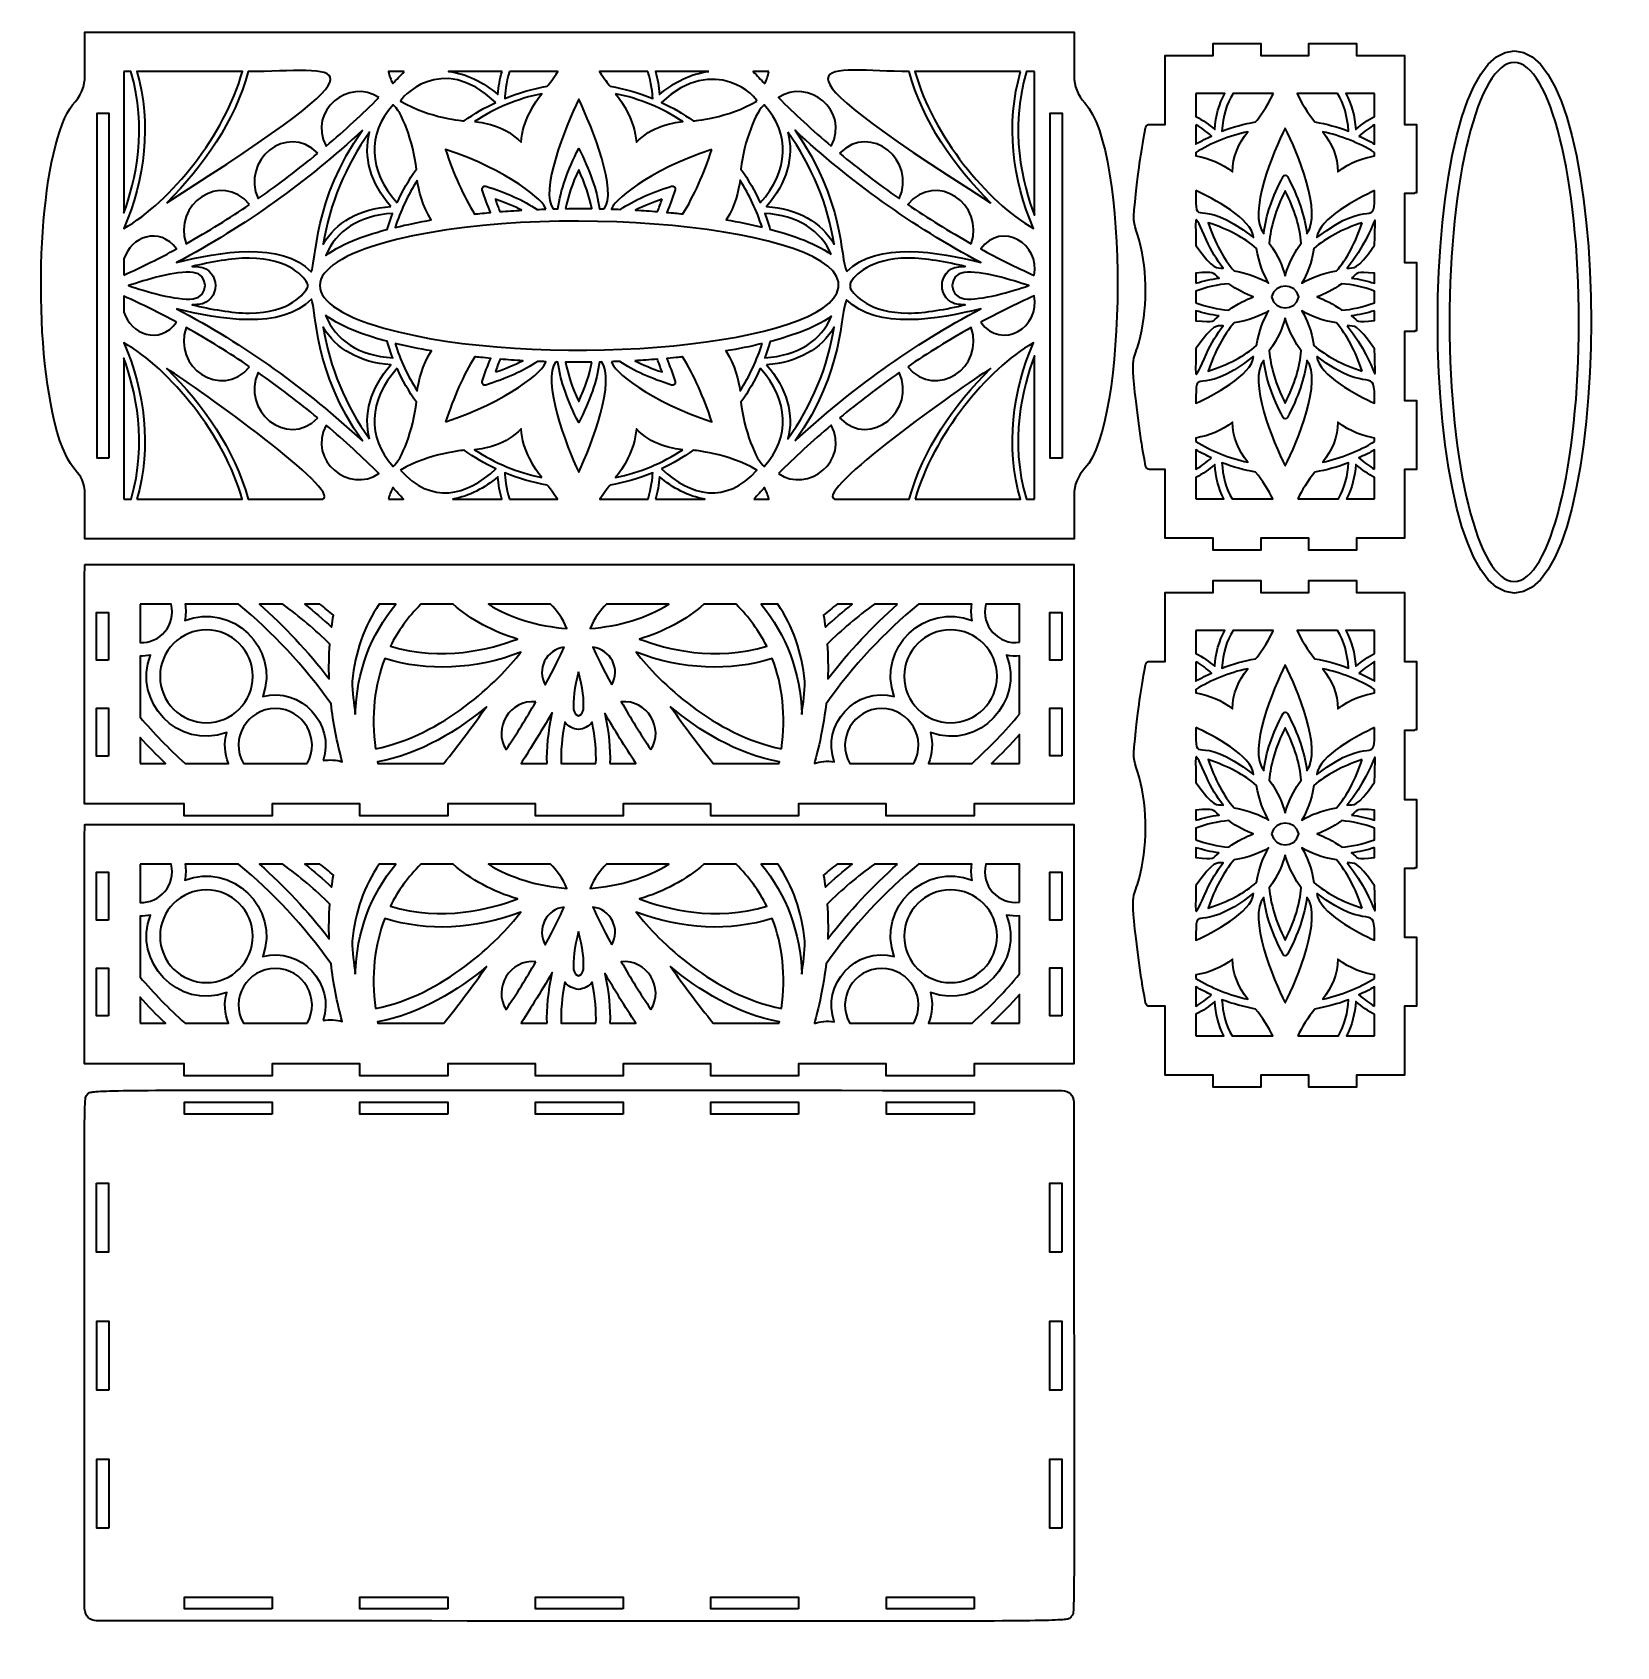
# Model space of a CAD drawing. Header units: inches. Extents: x 9 to 406, y -4 to 400.
import ezdxf

# ---------------------------------------------------------------- set-up
doc = ezdxf.new("R2010")
doc.units = ezdxf.units.IN
doc.header["$MEASUREMENT"] = 0
doc.layers.add('_U+0421_U+043B_U+043E_U+0439 1', color=7, linetype='Continuous')

msp = doc.modelspace()

# ---------------------------------------------------------------- linework, layer by layer
at = {"layer": '_U+0421_U+043B_U+043E_U+0439 1', "color": 250, "lineweight": 35, "true_color": 0x373435}
for points in [[(28.08, 293.74), (25.09, 293.74), (25.09, 380.17), (28.08, 380.17), (28.08, 293.74)], [(267.06, 293.74), (264.06, 293.74), (264.06, 380.17), (267.06, 380.17), (267.06, 293.74)], [(27.98, 243.06), (24.98, 243.06), (24.98, 255.05), (27.98, 255.05), (27.98, 243.06)], [(266.99, 243.06), (263.99, 243.06), (263.99, 255.05), (266.99, 255.05), (266.99, 243.06)], [(27.98, 219.04), (24.98, 219.04), (24.98, 231.03), (27.98, 231.03), (27.98, 219.04)], [(266.99, 219.07), (263.99, 219.07), (263.99, 231.07), (266.99, 231.07), (266.99, 219.07)], [(27.98, 177.91), (24.98, 177.91), (24.98, 189.91), (27.98, 189.91), (27.98, 177.91)], [(266.99, 177.91), (263.99, 177.91), (263.99, 189.91), (266.99, 189.91), (266.99, 177.91)], [(266.99, 153.92), (263.99, 153.92), (263.99, 165.92), (266.99, 165.92), (266.99, 153.92)], [(27.98, 153.89), (24.98, 153.89), (24.98, 165.88), (27.98, 165.88), (27.98, 153.89)], [(69.01, 129.24), (47, 129.24), (47, 132.24), (69.01, 132.24), (69.01, 129.24)], [(113, 129.24), (90.99, 129.24), (90.99, 132.24), (113, 132.24), (113, 129.24)], [(157.03, 129.24), (135.02, 129.24), (135.02, 132.24), (157.03, 132.24), (157.03, 129.24)], [(200.98, 129.24), (179.01, 129.24), (179.01, 132.24), (200.98, 132.24), (200.98, 129.24)], [(245.01, 129.24), (223, 129.24), (223, 132.24), (245.01, 132.24), (245.01, 129.24)], [(24.98, 111.95), (27.98, 111.95), (27.98, 94.66), (24.98, 94.66), (24.98, 111.95)], [(266.99, 94.66), (263.99, 94.66), (263.99, 111.95), (266.99, 111.95), (266.99, 94.66)], [(28.02, 60.09), (25.02, 60.09), (25.02, 77.38), (28.02, 77.38), (28.02, 60.09)], [(266.99, 60.09), (263.99, 60.09), (263.99, 77.38), (266.99, 77.38), (266.99, 60.09)], [(28.02, 25.52), (25.02, 25.52), (25.02, 42.81), (28.02, 42.81), (28.02, 25.52)], [(266.99, 25.52), (263.99, 25.52), (263.99, 42.81), (266.99, 42.81), (266.99, 25.52)], [(69.01, 5.24), (47, 5.24), (47, 8.23), (69.01, 8.23), (69.01, 5.24)], [(113, 5.24), (90.99, 5.24), (90.99, 8.23), (113, 8.23), (113, 5.24)], [(157.03, 5.24), (135.02, 5.24), (135.02, 8.23), (157.03, 8.23), (157.03, 5.24)], [(200.98, 5.24), (178.97, 5.24), (178.97, 8.23), (200.98, 8.23), (200.98, 5.24)], [(245.01, 5.24), (223, 5.24), (223, 8.23), (245.01, 8.23), (245.01, 5.24)]]:
    msp.add_lwpolyline(points, dxfattribs=at)
for points, knots in [([(272.73, 382.74), (270.88, 384.7), (270.05, 386.99), (270.05, 389.55), (270.05, 389.55), (270.05, 400.45), (270.05, 400.45), (270.05, 400.45), (22.05, 400.45), (22.05, 400.45), (22.05, 388.48), (22.08, 389.09), (21.97, 388.22), (21.46, 384.09), (19.33, 383.4), (17.64, 380.21), (17.64, 380.21), (17.64, 380.21), (17.64, 380.2), (10.33, 366.45), (8.87, 325.78), (14.44, 302.83), (18.08, 287.93), (22.05, 291.8), (22.05, 284.35), (22.05, 284.35), (22.05, 273.45), (22.05, 273.45), (22.05, 273.45), (270.05, 273.45), (270.05, 273.45), (270.05, 273.45), (270.05, 284.35), (270.05, 284.35), (270.05, 286.98), (270.95, 289.24), (272.73, 291.16), (283.43, 302.61), (283.88, 370.77), (272.73, 382.74)], [0, 0, 0, 0, 1, 1, 1, 2, 2, 2, 3, 3, 3, 4, 4, 4, 5, 5, 5, 6, 6, 6, 7, 7, 7, 8, 8, 8, 9, 9, 9, 10, 10, 10, 11, 11, 11, 12, 12, 12, 13, 13, 13, 13]), ([(228.68, 390.61), (232.05, 378.17), (239.85, 366.88), (249.09, 357.73), (187.51, 396.79), (208.77, 390.61), (228.68, 390.61)], [0, 0, 0, 0, 1, 1, 1, 2, 2, 2, 2]), ([(355.49, 360.05), (355.49, 360.05), (355.49, 360.21), (355.49, 360.21), (355.49, 360.21), (355.86, 360.21), (355.86, 360.21), (355.86, 360.21), (355.86, 377.33), (355.86, 377.33), (355.86, 377.33), (352.86, 377.33), (352.86, 377.33), (352.86, 377.33), (352.86, 394.62), (352.86, 394.62), (352.86, 394.62), (340.86, 394.62), (340.86, 394.62), (340.86, 394.62), (340.86, 397.62), (340.86, 397.62), (340.86, 397.62), (328.87, 397.62), (328.87, 397.62), (328.87, 397.62), (328.87, 394.62), (328.87, 394.62), (328.87, 394.62), (316.88, 394.62), (316.88, 394.62), (316.88, 394.62), (316.88, 397.65), (316.88, 397.65), (316.88, 397.65), (304.88, 397.65), (304.88, 397.65), (304.88, 397.65), (304.88, 394.66), (304.88, 394.66), (304.88, 394.66), (292.89, 394.66), (292.89, 394.66), (292.89, 394.66), (292.89, 377.37), (292.89, 377.37), (292.89, 377.37), (288.94, 377.37), (288.94, 377.37), (288.44, 377.37), (288.02, 377.02), (287.95, 376.52), (286.53, 368.37), (286.38, 367.81), (285.09, 355.85), (284.72, 351.51), (285.59, 352.05), (286.8, 346.64), (288.58, 338.69), (288.29, 328.81), (285.92, 321.44), (284.79, 317.81), (283.89, 319.52), (286.85, 298.07), (287.27, 295.69), (287.03, 297.03), (287.95, 291.75), (288.02, 291.26), (288.44, 290.9), (288.94, 290.9), (288.94, 290.9), (292.89, 290.9), (292.89, 290.9), (292.89, 290.9), (292.89, 273.62), (292.89, 273.62), (292.89, 273.62), (304.88, 273.62), (304.88, 273.62), (304.88, 273.62), (304.88, 270.62), (304.88, 270.62), (304.88, 270.62), (316.88, 270.62), (316.88, 270.62), (316.88, 270.62), (316.88, 273.62), (316.88, 273.62), (316.88, 273.62), (328.87, 273.62), (328.87, 273.62), (328.87, 273.62), (328.87, 270.62), (328.87, 270.62), (328.87, 270.62), (340.86, 270.62), (340.86, 270.62), (340.86, 270.62), (340.86, 273.62), (340.86, 273.62), (340.86, 273.62), (352.86, 273.62), (352.86, 273.62), (352.86, 273.62), (352.86, 290.9), (352.86, 290.9), (352.86, 290.9), (355.86, 290.9), (355.86, 290.9), (355.86, 290.9), (355.86, 308.19), (355.86, 308.19), (355.86, 308.19), (352.86, 308.19), (352.86, 308.19), (352.86, 308.19), (352.86, 325.48), (352.86, 325.48), (352.86, 325.48), (355.49, 325.48), (355.49, 325.48), (355.49, 325.48), (355.49, 325.64), (355.49, 325.64), (355.49, 325.64), (355.86, 325.64), (355.86, 325.64), (355.86, 325.64), (355.86, 342.76), (355.86, 342.76), (355.86, 342.76), (352.86, 342.76), (352.86, 342.76), (352.86, 342.76), (352.86, 360.05), (352.86, 360.05), (352.86, 360.05), (355.49, 360.05), (355.49, 360.05), (355.49, 360.05), (355.49, 360.05), (355.49, 360.05)], [0, 0, 0, 0, 1, 1, 1, 2, 2, 2, 3, 3, 3, 4, 4, 4, 5, 5, 5, 6, 6, 6, 7, 7, 7, 8, 8, 8, 9, 9, 9, 10, 10, 10, 11, 11, 11, 12, 12, 12, 13, 13, 13, 14, 14, 14, 15, 15, 15, 16, 16, 16, 17, 17, 17, 18, 18, 18, 19, 19, 19, 20, 20, 20, 21, 21, 21, 22, 22, 22, 23, 23, 23, 24, 24, 24, 25, 25, 25, 26, 26, 26, 27, 27, 27, 28, 28, 28, 29, 29, 29, 30, 30, 30, 31, 31, 31, 32, 32, 32, 33, 33, 33, 34, 34, 34, 35, 35, 35, 36, 36, 36, 37, 37, 37, 38, 38, 38, 39, 39, 39, 40, 40, 40, 41, 41, 41, 42, 42, 42, 43, 43, 43, 44, 44, 44, 45, 45, 45, 46, 46, 46, 47, 47, 47, 47]), ([(42.59, 357.73), (51.83, 366.88), (59.63, 378.17), (63, 390.61), (84.65, 390.61), (103.24, 396.2), (42.59, 357.73)], [0, 0, 0, 0, 1, 1, 1, 2, 2, 2, 2]), ([(125.1, 382.89), (122.32, 381.59), (119.64, 380.02), (117.14, 378.22), (117.14, 378.22), (108.52, 378.89), (101.21, 383.17), (100.99, 383.53), (111.09, 395.98), (125.1, 382.89)], [0, 0, 0, 0, 1, 1, 1, 2, 2, 2, 3, 3, 3, 3]), ([(190.47, 383.17), (183.16, 378.89), (174.54, 378.22), (174.54, 378.22), (172.04, 380.02), (169.36, 381.59), (166.58, 382.89), (179.91, 395.35), (190.93, 383.89), (190.47, 383.17)], [0, 0, 0, 0, 1, 1, 1, 2, 2, 2, 3, 3, 3, 3]), ([(380.4, 395.81), (354.72, 395.81), (354.83, 259.85), (380.4, 259.85), (406, 259.85), (406.06, 395.81), (380.4, 395.81)], [0, 0, 0, 0, 1, 1, 1, 2, 2, 2, 2]), ([(380.36, 262.81), (371.4, 262.81), (364.13, 291.95), (364.13, 327.83), (364.13, 363.74), (371.4, 392.84), (380.36, 392.84), (389.32, 392.84), (396.59, 363.74), (396.59, 327.83), (396.59, 291.91), (389.32, 262.81), (380.36, 262.81)], [0, 0, 0, 0, 1, 1, 1, 2, 2, 2, 3, 3, 3, 4, 4, 4, 4]), ([(31.83, 390.61), (31.83, 390.61), (33.57, 390.61), (33.57, 390.61), (37.87, 376.5), (34.72, 363.11), (31.83, 355.17), (31.83, 355.17), (31.83, 390.61), (31.83, 390.61)], [0, 0, 0, 0, 1, 1, 1, 2, 2, 2, 3, 3, 3, 3]), ([(31.83, 351.29), (37.09, 363.42), (38.87, 377.6), (35.05, 390.61), (35.05, 390.61), (61.54, 390.61), (61.54, 390.61), (57.1, 374.68), (43.54, 357.9), (31.83, 351.28), (31.83, 351.28), (31.83, 351.27), (31.83, 351.27), (31.83, 351.28), (31.83, 351.29), (31.83, 351.29)], [0, 0, 0, 0, 1, 1, 1, 2, 2, 2, 3, 3, 3, 4, 4, 4, 5, 5, 5, 5]), ([(95.77, 384.08), (91.68, 380.02), (87.27, 375.93), (82.53, 371.9), (77.77, 380.92), (88.38, 389.06), (95.77, 384.08)], [0, 0, 0, 0, 1, 1, 1, 2, 2, 2, 2]), ([(102.09, 390.61), (101.16, 389.61), (100.2, 388.6), (99.23, 387.59), (98.71, 388.61), (98.35, 389.62), (98.16, 390.61), (98.16, 390.61), (102.09, 390.61), (102.09, 390.61)], [0, 0, 0, 0, 1, 1, 1, 2, 2, 2, 3, 3, 3, 3]), ([(126.62, 390.61), (126.08, 388.81), (125.73, 386.88), (125.58, 384.84), (122.02, 387.92), (117.7, 390.12), (113.2, 390.61), (113.2, 390.61), (126.62, 390.61), (126.62, 390.61)], [0, 0, 0, 0, 1, 1, 1, 2, 2, 2, 3, 3, 3, 3]), ([(128.51, 390.61), (128.51, 390.61), (140.61, 390.61), (140.61, 390.61), (139.5, 388.87), (138.51, 387.6), (137.97, 386.94), (134.31, 386.31), (130.72, 385.28), (127.3, 383.86), (127.35, 385.15), (127.58, 387.76), (128.51, 390.61)], [0, 0, 0, 0, 1, 1, 1, 2, 2, 2, 3, 3, 3, 4, 4, 4, 4]), ([(163.18, 390.61), (164.11, 387.76), (164.33, 385.15), (164.39, 383.86), (160.96, 385.28), (157.37, 386.31), (153.72, 386.94), (153.17, 387.6), (152.18, 388.87), (151.08, 390.61), (151.08, 390.61), (163.18, 390.61), (163.18, 390.61)], [0, 0, 0, 0, 1, 1, 1, 2, 2, 2, 3, 3, 3, 4, 4, 4, 4]), ([(178.48, 390.61), (173.98, 390.12), (169.66, 387.92), (166.1, 384.84), (165.95, 386.88), (165.6, 388.81), (165.06, 390.61), (165.06, 390.61), (178.48, 390.61), (178.48, 390.61)], [0, 0, 0, 0, 1, 1, 1, 2, 2, 2, 3, 3, 3, 3]), ([(193.53, 390.61), (193.33, 389.62), (192.98, 388.61), (192.45, 387.59), (191.48, 388.6), (190.52, 389.61), (189.59, 390.61), (189.59, 390.61), (193.53, 390.61), (193.53, 390.61)], [0, 0, 0, 0, 1, 1, 1, 2, 2, 2, 3, 3, 3, 3]), ([(209.15, 371.9), (204.41, 375.93), (200, 380.02), (195.92, 384.08), (203.28, 389.05), (213.92, 380.94), (209.15, 371.9)], [0, 0, 0, 0, 1, 1, 1, 2, 2, 2, 2]), ([(256.64, 390.61), (252.81, 377.6), (254.6, 363.41), (259.86, 351.27), (248.3, 357.8), (234.63, 374.51), (230.15, 390.61), (230.15, 390.61), (256.64, 390.61), (256.64, 390.61)], [0, 0, 0, 0, 1, 1, 1, 2, 2, 2, 3, 3, 3, 3]), ([(260.07, 390.61), (260.07, 390.61), (260.07, 354.58), (260.07, 354.58), (257.12, 362.43), (253.71, 376.14), (258.11, 390.61), (258.11, 390.61), (260.07, 390.61), (260.07, 390.61)], [0, 0, 0, 0, 1, 1, 1, 2, 2, 2, 3, 3, 3, 3]), ([(119.76, 378.09), (124.81, 381.4), (130.49, 383.8), (136.59, 385.06), (134.86, 382.89), (131.8, 378.34), (131.39, 372.87), (127.73, 376.77), (122.54, 377.82), (119.76, 378.09)], [0, 0, 0, 0, 1, 1, 1, 2, 2, 2, 3, 3, 3, 3]), ([(155.1, 385.06), (161.19, 383.8), (166.88, 381.4), (171.93, 378.09), (169.14, 377.82), (163.95, 376.77), (160.3, 372.87), (159.89, 378.34), (156.83, 382.89), (155.1, 385.06)], [0, 0, 0, 0, 1, 1, 1, 2, 2, 2, 3, 3, 3, 3]), ([(300.58, 385.1), (300.58, 385.1), (307.8, 385.1), (307.8, 385.1), (306.39, 382.55), (305.53, 379.51), (305.28, 376.12), (303.86, 377.35), (302.28, 378.45), (300.58, 379.32), (300.58, 379.32), (300.58, 385.1), (300.58, 385.1)], [0, 0, 0, 0, 1, 1, 1, 2, 2, 2, 3, 3, 3, 4, 4, 4, 4]), ([(320, 385.1), (318.33, 381.56), (316.35, 378.99), (315.53, 377.99), (312.66, 377.5), (309.82, 376.72), (307.1, 375.68), (307.33, 379.39), (308.29, 382.57), (309.89, 385.1), (309.89, 385.1), (320, 385.1), (320, 385.1)], [0, 0, 0, 0, 1, 1, 1, 2, 2, 2, 3, 3, 3, 4, 4, 4, 4]), ([(336.05, 385.1), (337.65, 382.57), (338.61, 379.39), (338.84, 375.68), (336.12, 376.72), (333.28, 377.5), (330.4, 377.99), (329.58, 378.99), (327.61, 381.56), (325.93, 385.1), (325.93, 385.1), (336.05, 385.1), (336.05, 385.1)], [0, 0, 0, 0, 1, 1, 1, 2, 2, 2, 3, 3, 3, 4, 4, 4, 4]), ([(345.38, 385.1), (345.38, 385.1), (345.38, 379.33), (345.38, 379.33), (343.76, 378.51), (342.17, 377.43), (340.65, 376.12), (340.41, 379.51), (339.55, 382.55), (338.14, 385.1), (338.14, 385.1), (345.38, 385.1), (345.38, 385.1)], [0, 0, 0, 0, 1, 1, 1, 2, 2, 2, 3, 3, 3, 4, 4, 4, 4]), ([(100.31, 357.67), (93.12, 365.78), (92.75, 374.95), (99.31, 382.27), (101.32, 380.99), (104.51, 372.84), (105.16, 366.16), (103.28, 363.5), (101.64, 360.64), (100.31, 357.67)], [0, 0, 0, 0, 1, 1, 1, 2, 2, 2, 3, 3, 3, 3]), ([(152.23, 356.19), (152.02, 356.2), (151.26, 356.21), (151.05, 356.22), (150.39, 360.88), (148.64, 365.93), (145.84, 371.31), (143.03, 365.93), (141.3, 360.87), (140.63, 356.21), (140.43, 356.21), (139.69, 356.2), (139.48, 356.19), (135.98, 360.3), (142.47, 376.78), (145.84, 383.69), (149.28, 376.65), (155.67, 360.22), (152.23, 356.19)], [0, 0, 0, 0, 1, 1, 1, 2, 2, 2, 3, 3, 3, 4, 4, 4, 5, 5, 5, 6, 6, 6, 6]), ([(191.37, 357.67), (190.04, 360.64), (188.41, 363.5), (186.53, 366.16), (187.18, 372.93), (190.41, 381.01), (192.37, 382.27), (198.93, 374.95), (198.56, 365.78), (191.37, 357.67)], [0, 0, 0, 0, 1, 1, 1, 2, 2, 2, 3, 3, 3, 3]), ([(80.44, 370.13), (75.77, 366.26), (70.8, 362.44), (65.5, 358.75), (61.12, 368.06), (72.51, 378.03), (80.44, 370.13)], [0, 0, 0, 0, 1, 1, 1, 2, 2, 2, 2]), ([(211.25, 370.13), (219.17, 378.03), (230.56, 368.06), (226.19, 358.75), (220.89, 362.44), (215.91, 366.26), (211.25, 370.13)], [0, 0, 0, 0, 1, 1, 1, 2, 2, 2, 2]), ([(300.58, 377.27), (301.98, 376.47), (303.29, 375.51), (304.5, 374.44), (303.38, 373.94), (301.9, 373.2), (300.58, 372.44), (300.58, 372.44), (300.58, 377.27), (300.58, 377.27)], [0, 0, 0, 0, 1, 1, 1, 2, 2, 2, 3, 3, 3, 3]), ([(322.97, 376.46), (325.96, 370.59), (332.42, 354.96), (328.37, 350.02), (327.83, 354.4), (326.21, 359.18), (323.53, 364.29), (323.29, 364.74), (322.64, 364.74), (322.41, 364.29), (319.72, 359.18), (318.1, 354.4), (317.57, 350.02), (313.51, 354.96), (319.97, 370.58), (322.96, 376.46), (322.96, 376.46), (322.97, 376.46), (322.97, 376.46)], [0, 0, 0, 0, 1, 1, 1, 2, 2, 2, 3, 3, 3, 4, 4, 4, 5, 5, 5, 6, 6, 6, 6]), ([(341.44, 374.44), (342.73, 375.58), (344.05, 376.53), (345.38, 377.29), (345.38, 377.29), (345.38, 372.42), (345.38, 372.42), (344.1, 373.16), (342.78, 373.84), (341.44, 374.44)], [0, 0, 0, 0, 1, 1, 1, 2, 2, 2, 3, 3, 3, 3]), ([(91.61, 375.89), (79.2, 358.41), (80.12, 343.04), (78.79, 340.38), (71.4, 348.14), (55.53, 345.44), (45.05, 342.74), (62.23, 351.85), (77.87, 363.17), (91.61, 375.89)], [0, 0, 0, 0, 1, 1, 1, 2, 2, 2, 3, 3, 3, 3]), ([(98.72, 356.79), (91.01, 356.24), (84.91, 352.82), (81.79, 347.33), (83.4, 357.42), (87.4, 367.07), (93.42, 375.38), (91.78, 369.31), (93.68, 362.61), (98.72, 356.79)], [0, 0, 0, 0, 1, 1, 1, 2, 2, 2, 3, 3, 3, 3]), ([(198.27, 375.38), (204.28, 367.07), (208.28, 357.42), (209.89, 347.33), (206.78, 352.82), (200.68, 356.24), (192.96, 356.79), (198.01, 362.61), (199.91, 369.31), (198.27, 375.38)], [0, 0, 0, 0, 1, 1, 1, 2, 2, 2, 3, 3, 3, 3]), ([(213.04, 340.53), (211.3, 343.87), (212.48, 358.43), (200.07, 375.89), (213.78, 363.19), (229.42, 351.86), (246.63, 342.74), (236.22, 345.42), (220.5, 348.11), (213.04, 340.53)], [0, 0, 0, 0, 1, 1, 1, 2, 2, 2, 3, 3, 3, 3]), ([(300.58, 370.35), (304.41, 372.67), (308.86, 374.49), (313.58, 375.53), (311.31, 372.65), (309.75, 369.16), (309.75, 365.47), (307.15, 367.62), (303.87, 368.86), (300.58, 369.46), (300.58, 369.46), (300.58, 370.35), (300.58, 370.35), (300.58, 370.35), (300.58, 370.35), (300.58, 370.35)], [0, 0, 0, 0, 1, 1, 1, 2, 2, 2, 3, 3, 3, 4, 4, 4, 5, 5, 5, 5]), ([(345.38, 370.34), (345.38, 370.34), (345.38, 369.46), (345.38, 369.46), (342.81, 369.01), (339.18, 367.94), (336.18, 365.47), (336.18, 369.16), (334.63, 372.64), (332.36, 375.53), (336.96, 374.52), (341.34, 372.77), (345.38, 370.34)], [0, 0, 0, 0, 1, 1, 1, 2, 2, 2, 3, 3, 3, 4, 4, 4, 4]), ([(137.6, 356.13), (136.87, 356.11), (136.14, 356.08), (135.42, 356.05), (131.9, 358.36), (127.6, 360.32), (122.57, 361.88), (122.02, 362.04), (121.51, 361.53), (121.68, 360.99), (122.31, 358.97), (123, 357.07), (123.75, 355.29), (122.78, 355.2), (120.51, 354.99), (119.73, 354.89), (116.92, 359.46), (114.49, 364.87), (112.47, 371.08), (128.2, 365.98), (137.48, 357.96), (137.6, 356.13)], [0, 0, 0, 0, 1, 1, 1, 2, 2, 2, 3, 3, 3, 4, 4, 4, 5, 5, 5, 6, 6, 6, 7, 7, 7, 7]), ([(179.21, 371.08), (177.2, 364.89), (174.77, 359.48), (171.96, 354.92), (170.61, 355.07), (169.38, 355.19), (167.94, 355.32), (168.69, 357.09), (169.38, 358.98), (170, 360.99), (170.17, 361.53), (169.66, 362.04), (169.11, 361.88), (164.1, 360.32), (159.81, 358.37), (156.29, 356.07), (155.55, 356.1), (154.82, 356.12), (154.08, 356.14), (154.17, 357.85), (163.14, 365.86), (179.21, 371.08)], [0, 0, 0, 0, 1, 1, 1, 2, 2, 2, 3, 3, 3, 4, 4, 4, 5, 5, 5, 6, 6, 6, 7, 7, 7, 7]), ([(63.36, 357.28), (58.33, 353.87), (53.03, 350.58), (47.43, 347.46), (43.95, 357.2), (56.19, 365.87), (63.36, 357.28)], [0, 0, 0, 0, 1, 1, 1, 2, 2, 2, 2]), ([(142.56, 356.24), (143.16, 359.31), (144.25, 362.57), (145.84, 366), (147.43, 362.58), (148.53, 359.32), (149.12, 356.25), (146.94, 356.27), (144.78, 356.28), (142.56, 356.24)], [0, 0, 0, 0, 1, 1, 1, 2, 2, 2, 3, 3, 3, 3]), ([(244.25, 347.46), (238.66, 350.58), (233.35, 353.87), (228.32, 357.28), (235.49, 365.87), (247.73, 357.2), (244.25, 347.46)], [0, 0, 0, 0, 1, 1, 1, 2, 2, 2, 2]), ([(105.39, 363.35), (105.72, 360.89), (106.58, 356.94), (108.88, 353.4), (105.85, 352.88), (102.83, 352.27), (99.86, 351.54), (101.16, 355.7), (103.01, 359.65), (105.39, 363.35)], [0, 0, 0, 0, 1, 1, 1, 2, 2, 2, 3, 3, 3, 3]), ([(191.8, 351.6), (188.84, 352.32), (185.84, 352.93), (182.83, 353.44), (185.11, 356.97), (185.97, 360.9), (186.29, 363.35), (188.66, 359.67), (190.51, 355.73), (191.8, 351.6)], [0, 0, 0, 0, 1, 1, 1, 2, 2, 2, 3, 3, 3, 3]), ([(300.58, 360.76), (304.74, 358.89), (314.61, 353.73), (315.05, 348.98), (300.23, 360.58), (300.58, 350.05), (300.58, 360.76)], [0, 0, 0, 0, 1, 1, 1, 2, 2, 2, 2]), ([(322.96, 339.33), (322.36, 341.65), (321.19, 344.55), (318.97, 347.6), (319.26, 351.58), (320.59, 355.98), (322.96, 360.72), (322.96, 360.72), (322.97, 360.72), (322.97, 360.72), (325.34, 355.98), (326.68, 351.58), (326.97, 347.6), (323.82, 343.27), (322.96, 339.33), (322.96, 339.33)], [0, 0, 0, 0, 1, 1, 1, 2, 2, 2, 3, 3, 3, 4, 4, 4, 5, 5, 5, 5]), ([(345.38, 360.77), (345.38, 350.17), (344.94, 359.97), (330.88, 348.98), (331.35, 353.73), (341.13, 358.84), (345.38, 360.77)], [0, 0, 0, 0, 1, 1, 1, 2, 2, 2, 2]), ([(97.01, 326.29), (73.71, 332.93), (76.61, 342.76), (100.15, 348.48), (141.96, 358.87), (217.89, 350.69), (210.53, 335.07), (204.06, 321.24), (134.67, 315.71), (97.01, 326.29)], [0, 0, 0, 0, 1, 1, 1, 2, 2, 2, 3, 3, 3, 3]), ([(131.62, 355.86), (129.78, 355.76), (127.93, 355.64), (126.09, 355.49), (125.69, 356.48), (125.31, 357.52), (124.95, 358.6), (127.38, 357.79), (129.61, 356.88), (131.62, 355.86)], [0, 0, 0, 0, 1, 1, 1, 2, 2, 2, 3, 3, 3, 3]), ([(166.73, 358.6), (166.38, 357.53), (166, 356.5), (165.61, 355.52), (163.77, 355.66), (161.94, 355.79), (160.1, 355.89), (162.1, 356.89), (164.32, 357.79), (166.73, 358.6)], [0, 0, 0, 0, 1, 1, 1, 2, 2, 2, 3, 3, 3, 3]), ([(345.38, 347.07), (340.79, 340.52), (340.23, 341.5), (338.52, 341.34), (346.95, 352.14), (345.38, 358.97), (345.38, 347.07)], [0, 0, 0, 0, 1, 1, 1, 2, 2, 2, 2]), ([(99.21, 355.05), (98.71, 353.73), (98.26, 352.39), (97.87, 351.04), (93.52, 349.89), (86.84, 347.83), (82.43, 344.48), (84.95, 350.72), (90.86, 354.54), (99.21, 355.05)], [0, 0, 0, 0, 1, 1, 1, 2, 2, 2, 3, 3, 3, 3]), ([(209.15, 344.72), (204.67, 347.98), (198.03, 349.99), (193.79, 351.1), (193.41, 352.43), (192.96, 353.75), (192.47, 355.05), (200.72, 354.55), (206.59, 350.82), (209.15, 344.72)], [0, 0, 0, 0, 1, 1, 1, 2, 2, 2, 3, 3, 3, 3]), ([(260.01, 339.52), (255.39, 341.61), (250.92, 343.83), (246.62, 346.15), (251.97, 353.33), (261.68, 347.28), (260.01, 339.52)], [0, 0, 0, 0, 1, 1, 1, 2, 2, 2, 2]), ([(303.21, 348.38), (304.44, 345.69), (305.85, 343.34), (307.41, 341.34), (305.7, 341.5), (305.14, 340.55), (300.58, 347.04), (300.58, 355.03), (299.8, 355.74), (303.21, 348.38)], [0, 0, 0, 0, 1, 1, 1, 2, 2, 2, 3, 3, 3, 3]), ([(310.13, 340.62), (307.51, 343.64), (305.35, 347.7), (303.67, 352.73), (308.71, 351.06), (312.76, 348.89), (315.78, 346.28), (316.37, 342.55), (317.58, 339.68), (318.8, 337.6), (316.72, 338.82), (313.85, 340.04), (310.13, 340.62)], [0, 0, 0, 0, 1, 1, 1, 2, 2, 2, 3, 3, 3, 4, 4, 4, 4]), ([(342.26, 352.73), (340.59, 347.7), (338.42, 343.64), (335.81, 340.62), (332.09, 340.04), (329.21, 338.82), (327.13, 337.6), (328.35, 339.68), (329.57, 342.55), (330.15, 346.28), (333.17, 348.89), (337.23, 351.06), (342.26, 352.73)], [0, 0, 0, 0, 1, 1, 1, 2, 2, 2, 3, 3, 3, 4, 4, 4, 4]), ([(31.83, 339.6), (31.83, 339.6), (31.83, 343.63), (31.83, 343.63), (33.5, 349.09), (40.72, 351.98), (45.06, 346.15), (40.81, 343.86), (36.4, 341.67), (31.83, 339.6)], [0, 0, 0, 0, 1, 1, 1, 2, 2, 2, 3, 3, 3, 3]), ([(33.01, 336.95), (37.09, 338.37), (45.02, 340.71), (49.19, 340.27), (53.17, 339.85), (53.17, 334.05), (49.19, 333.63), (45.02, 333.2), (37.09, 335.53), (33.01, 336.95), (33.02, 336.95), (33.02, 336.95), (33.02, 336.95), (33.02, 336.95), (33.02, 336.95), (33.01, 336.95)], [0, 0, 0, 0, 1, 1, 1, 2, 2, 2, 3, 3, 3, 4, 4, 4, 5, 5, 5, 5]), ([(50.53, 332.23), (56.18, 332.82), (56.18, 341.08), (50.53, 341.67), (50.02, 341.73), (49.49, 341.75), (48.94, 341.76), (53.72, 342.9), (58.8, 343.78), (63.22, 343.87), (73.61, 343.73), (77.09, 338.9), (77.98, 337.25), (77.97, 337.1), (77.97, 336.81), (77.98, 336.66), (77.09, 335.01), (73.61, 330.18), (63.22, 330.03), (58.8, 330.12), (53.72, 331.01), (48.94, 332.14), (49.48, 332.15), (50.02, 332.18), (50.53, 332.23)], [0, 0, 0, 0, 1, 1, 1, 2, 2, 2, 3, 3, 3, 4, 4, 4, 5, 5, 5, 6, 6, 6, 7, 7, 7, 8, 8, 8, 8]), ([(213.91, 337.6), (215.07, 339.5), (218.74, 343.74), (228.46, 343.87), (232.88, 343.78), (237.96, 342.9), (242.74, 341.76), (242.2, 341.75), (241.66, 341.73), (241.16, 341.67), (235.51, 341.08), (235.51, 332.82), (241.16, 332.23), (241.66, 332.18), (242.2, 332.15), (242.74, 332.14), (237.96, 331.01), (232.88, 330.12), (228.46, 330.03), (218.71, 330.17), (215.04, 334.43), (213.9, 336.31), (213.97, 336.98), (213.91, 337.6), (213.91, 337.6)], [0, 0, 0, 0, 1, 1, 1, 2, 2, 2, 3, 3, 3, 4, 4, 4, 5, 5, 5, 6, 6, 6, 7, 7, 7, 8, 8, 8, 8]), ([(258.67, 336.95), (254.59, 335.53), (246.66, 333.2), (242.5, 333.63), (238.51, 334.05), (238.51, 339.85), (242.5, 340.27), (246.66, 340.71), (254.59, 338.37), (258.67, 336.95), (258.66, 336.95), (258.66, 336.95), (258.66, 336.95), (258.66, 336.95), (258.66, 336.95), (258.67, 336.95)], [0, 0, 0, 0, 1, 1, 1, 2, 2, 2, 3, 3, 3, 4, 4, 4, 5, 5, 5, 5]), ([(300.58, 337.56), (300.58, 337.56), (300.58, 340.05), (300.58, 340.05), (305.33, 340.54), (304.57, 340.31), (306.37, 338.83), (304.41, 338.59), (302.4, 338.12), (300.58, 337.56)], [0, 0, 0, 0, 1, 1, 1, 2, 2, 2, 3, 3, 3, 3]), ([(339.57, 338.83), (341.32, 340.28), (340.61, 340.54), (345.38, 340.05), (345.38, 340.05), (345.38, 337.55), (345.38, 337.55), (343.37, 338.17), (341.43, 338.6), (339.57, 338.83)], [0, 0, 0, 0, 1, 1, 1, 2, 2, 2, 3, 3, 3, 3]), ([(300.58, 332.66), (300.58, 332.66), (300.58, 335.57), (300.58, 335.57), (303.23, 336.53), (305.97, 337.23), (308.81, 337.44), (310.98, 335.85), (313.08, 334.8), (314.95, 334.11), (313.08, 333.41), (310.98, 332.37), (308.81, 330.78), (306.01, 330.98), (303.15, 331.7), (300.58, 332.66)], [0, 0, 0, 0, 1, 1, 1, 2, 2, 2, 3, 3, 3, 4, 4, 4, 5, 5, 5, 5]), ([(319.56, 334.11), (320.39, 337.72), (325.55, 337.73), (326.38, 334.11), (325.55, 330.49), (320.39, 330.49), (319.56, 334.11)], [0, 0, 0, 0, 1, 1, 1, 2, 2, 2, 2]), ([(337.13, 330.78), (334.95, 332.37), (332.85, 333.41), (330.98, 334.11), (332.85, 334.8), (334.95, 335.85), (337.13, 337.44), (339.71, 337.25), (342.47, 336.62), (345.38, 335.56), (345.38, 335.56), (345.38, 332.66), (345.38, 332.66), (342.47, 331.59), (339.71, 330.97), (337.13, 330.78)], [0, 0, 0, 0, 1, 1, 1, 2, 2, 2, 3, 3, 3, 4, 4, 4, 5, 5, 5, 5]), ([(45.06, 327.75), (40.72, 321.92), (33.5, 324.81), (31.83, 330.27), (31.83, 330.27), (31.83, 334.3), (31.83, 334.3), (36.4, 332.24), (40.81, 330.04), (45.06, 327.75)], [0, 0, 0, 0, 1, 1, 1, 2, 2, 2, 3, 3, 3, 3]), ([(45.05, 331.16), (55.54, 328.46), (71.44, 325.75), (78.83, 333.56), (80.16, 330.89), (79.1, 315.63), (91.61, 298.01), (77.78, 310.83), (62.03, 322.17), (45.05, 331.16)], [0, 0, 0, 0, 1, 1, 1, 2, 2, 2, 3, 3, 3, 3]), ([(200.07, 298.01), (212.7, 315.78), (211.23, 330.14), (213, 333.41), (220.44, 325.79), (236.21, 328.47), (246.63, 331.16), (229.71, 322.19), (213.92, 310.84), (200.07, 298.01)], [0, 0, 0, 0, 1, 1, 1, 2, 2, 2, 3, 3, 3, 3]), ([(246.62, 327.75), (250.92, 330.07), (255.39, 332.29), (260.01, 334.38), (261.68, 326.62), (251.96, 320.58), (246.62, 327.75)], [0, 0, 0, 0, 1, 1, 1, 2, 2, 2, 2]), ([(82.37, 329.58), (86.76, 326.21), (93.47, 324.14), (97.84, 322.99), (98.24, 321.59), (98.7, 320.21), (99.22, 318.85), (90.79, 319.37), (84.85, 323.24), (82.37, 329.58)], [0, 0, 0, 0, 1, 1, 1, 2, 2, 2, 3, 3, 3, 3]), ([(209.22, 329.34), (206.69, 323.15), (200.79, 319.36), (192.47, 318.85), (192.98, 320.19), (193.44, 321.55), (193.83, 322.92), (198.09, 324.04), (204.75, 326.05), (209.22, 329.34)], [0, 0, 0, 0, 1, 1, 1, 2, 2, 2, 3, 3, 3, 3]), ([(306.37, 329.39), (304.6, 327.93), (305.41, 327.71), (300.58, 328.16), (300.58, 328.16), (300.58, 330.66), (300.58, 330.66), (302.44, 330.08), (304.4, 329.63), (306.37, 329.39)], [0, 0, 0, 0, 1, 1, 1, 2, 2, 2, 3, 3, 3, 3]), ([(310.13, 327.6), (313.85, 328.18), (316.72, 329.4), (318.8, 330.61), (317.58, 328.53), (316.37, 325.66), (315.78, 321.94), (312.76, 319.32), (308.71, 317.16), (303.67, 315.49), (305.35, 320.52), (307.51, 324.58), (310.13, 327.6)], [0, 0, 0, 0, 1, 1, 1, 2, 2, 2, 3, 3, 3, 4, 4, 4, 4]), ([(322.96, 328.89), (322.96, 328.89), (323.82, 324.95), (326.97, 320.62), (326.68, 316.64), (325.34, 312.23), (322.97, 307.5), (322.97, 307.5), (322.96, 307.5), (322.96, 307.5), (320.59, 312.23), (319.26, 316.64), (318.97, 320.62), (321.19, 323.67), (322.36, 326.56), (322.96, 328.89)], [0, 0, 0, 0, 1, 1, 1, 2, 2, 2, 3, 3, 3, 4, 4, 4, 5, 5, 5, 5]), ([(342.26, 315.49), (337.23, 317.16), (333.17, 319.32), (330.15, 321.94), (329.57, 325.66), (328.35, 328.53), (327.13, 330.61), (329.21, 329.4), (332.09, 328.18), (335.81, 327.6), (338.42, 324.58), (340.59, 320.52), (342.26, 315.49)], [0, 0, 0, 0, 1, 1, 1, 2, 2, 2, 3, 3, 3, 4, 4, 4, 4]), ([(345.38, 330.67), (345.38, 330.67), (345.38, 328.17), (345.38, 328.17), (340.62, 327.68), (341.33, 327.93), (339.57, 329.39), (341.43, 329.62), (343.37, 330.04), (345.38, 330.67)], [0, 0, 0, 0, 1, 1, 1, 2, 2, 2, 3, 3, 3, 3]), ([(63.36, 316.62), (56.19, 308.03), (43.95, 316.7), (47.43, 326.44), (53.03, 323.33), (58.33, 320.03), (63.36, 316.62)], [0, 0, 0, 0, 1, 1, 1, 2, 2, 2, 2]), ([(93.42, 298.52), (87.4, 306.83), (83.4, 316.48), (81.79, 326.57), (84.91, 321.08), (91, 317.67), (98.72, 317.11), (93.68, 311.29), (91.78, 304.59), (93.42, 298.52)], [0, 0, 0, 0, 1, 1, 1, 2, 2, 2, 3, 3, 3, 3]), ([(192.96, 317.11), (200.68, 317.67), (206.78, 321.08), (209.89, 326.57), (208.28, 316.48), (204.28, 306.83), (198.27, 298.52), (199.91, 304.59), (198.01, 311.29), (192.96, 317.11)], [0, 0, 0, 0, 1, 1, 1, 2, 2, 2, 3, 3, 3, 3]), ([(228.32, 316.62), (233.35, 320.03), (238.66, 323.33), (244.25, 326.44), (247.73, 316.7), (235.49, 308.03), (228.32, 316.62)], [0, 0, 0, 0, 1, 1, 1, 2, 2, 2, 2]), ([(300.58, 321.17), (305.17, 327.71), (305.7, 326.71), (307.41, 326.87), (305.85, 324.87), (304.44, 322.52), (303.21, 319.84), (299.8, 312.48), (300.58, 313.19), (300.58, 321.17)], [0, 0, 0, 0, 1, 1, 1, 2, 2, 2, 3, 3, 3, 3]), ([(338.52, 326.87), (340.31, 326.7), (340.87, 327.59), (345.38, 321.14), (345.38, 309.22), (346.99, 316.03), (338.52, 326.87)], [0, 0, 0, 0, 1, 1, 1, 2, 2, 2, 2]), ([(35.09, 283.44), (38.85, 296.4), (37.07, 310.53), (31.83, 322.61), (31.83, 322.62), (31.83, 322.62), (31.83, 322.63), (31.83, 322.63), (31.83, 322.63), (31.83, 322.63), (43.46, 316.02), (56.99, 299.44), (61.5, 283.44), (61.5, 283.44), (35.09, 283.44), (35.09, 283.44)], [0, 0, 0, 0, 1, 1, 1, 2, 2, 2, 3, 3, 3, 4, 4, 4, 5, 5, 5, 5]), ([(99.83, 322.48), (102.83, 321.74), (105.87, 321.12), (108.94, 320.6), (106.6, 317.04), (105.72, 313.04), (105.39, 310.55), (102.99, 314.28), (101.12, 318.28), (99.83, 322.48)], [0, 0, 0, 0, 1, 1, 1, 2, 2, 2, 3, 3, 3, 3]), ([(191.83, 322.42), (190.54, 318.24), (188.68, 314.27), (186.29, 310.55), (185.96, 313.03), (185.09, 317.01), (182.76, 320.57), (185.82, 321.08), (188.85, 321.69), (191.83, 322.42)], [0, 0, 0, 0, 1, 1, 1, 2, 2, 2, 3, 3, 3, 3]), ([(230.18, 283.44), (234.63, 299.24), (248.1, 315.97), (259.86, 322.63), (254.61, 310.54), (252.83, 296.41), (256.59, 283.44), (256.59, 283.44), (230.18, 283.44), (230.18, 283.44)], [0, 0, 0, 0, 1, 1, 1, 2, 2, 2, 3, 3, 3, 3]), ([(31.83, 283.44), (31.83, 283.44), (31.83, 318.73), (31.83, 318.73), (34.71, 310.82), (37.85, 297.5), (33.62, 283.44), (33.62, 283.44), (31.83, 283.44), (31.83, 283.44)], [0, 0, 0, 0, 1, 1, 1, 2, 2, 2, 3, 3, 3, 3]), ([(81.68, 283.44), (81.68, 283.44), (62.96, 283.44), (62.96, 283.44), (59.58, 295.82), (51.8, 307.06), (42.59, 316.17), (51.04, 310.82), (86.62, 285.28), (81.68, 283.44)], [0, 0, 0, 0, 1, 1, 1, 2, 2, 2, 3, 3, 3, 3]), ([(100.31, 316.24), (101.64, 313.26), (103.28, 310.4), (105.16, 307.74), (104.51, 301.01), (101.29, 292.9), (99.31, 291.63), (92.75, 298.95), (93.12, 308.13), (100.31, 316.24)], [0, 0, 0, 0, 1, 1, 1, 2, 2, 2, 3, 3, 3, 3]), ([(112.48, 302.82), (114.51, 309.07), (116.96, 314.52), (119.8, 319.11), (120.3, 319.05), (121.95, 318.88), (123.79, 318.71), (123.02, 316.9), (122.32, 314.96), (121.68, 312.91), (121.52, 312.37), (122.03, 311.86), (122.57, 312.03), (127.67, 313.61), (132.01, 315.59), (135.56, 317.95), (136.24, 317.92), (136.93, 317.9), (137.61, 317.87), (137.48, 315.74), (127.83, 307.81), (112.48, 302.82)], [0, 0, 0, 0, 1, 1, 1, 2, 2, 2, 3, 3, 3, 4, 4, 4, 5, 5, 5, 6, 6, 6, 7, 7, 7, 7]), ([(124.95, 315.31), (125.32, 316.42), (125.71, 317.48), (126.13, 318.51), (128.02, 318.35), (129.91, 318.23), (131.8, 318.12), (129.74, 317.08), (127.46, 316.14), (124.95, 315.31)], [0, 0, 0, 0, 1, 1, 1, 2, 2, 2, 3, 3, 3, 3]), ([(140.11, 317.81), (140.28, 317.8), (140.45, 317.8), (140.62, 317.8), (141.27, 313.11), (143.02, 308.01), (145.84, 302.6), (148.66, 308.01), (150.41, 313.11), (151.06, 317.8), (151.23, 317.8), (151.4, 317.8), (151.57, 317.81), (155.26, 313.5), (149.05, 296.78), (145.84, 290.21), (142.8, 296.45), (136.4, 313.48), (140.11, 317.81)], [0, 0, 0, 0, 1, 1, 1, 2, 2, 2, 3, 3, 3, 4, 4, 4, 5, 5, 5, 6, 6, 6, 6]), ([(149.14, 317.76), (148.55, 314.66), (147.45, 311.37), (145.84, 307.9), (144.23, 311.37), (143.13, 314.66), (142.55, 317.76), (144.93, 317.74), (147.12, 317.74), (149.14, 317.76)], [0, 0, 0, 0, 1, 1, 1, 2, 2, 2, 3, 3, 3, 3]), ([(154.08, 317.87), (154.76, 317.9), (155.44, 317.92), (156.12, 317.95), (159.67, 315.59), (164.02, 313.61), (169.12, 312.03), (169.66, 311.86), (170.17, 312.37), (170, 312.91), (169.37, 314.96), (168.66, 316.89), (167.9, 318.7), (170.46, 318.93), (171.55, 319.05), (171.9, 319.08), (174.74, 314.5), (177.18, 309.06), (179.21, 302.82), (163.79, 307.83), (154.2, 315.76), (154.08, 317.87)], [0, 0, 0, 0, 1, 1, 1, 2, 2, 2, 3, 3, 3, 4, 4, 4, 5, 5, 5, 6, 6, 6, 7, 7, 7, 7]), ([(159.88, 318.12), (161.77, 318.23), (163.67, 318.35), (165.56, 318.5), (165.97, 317.48), (166.36, 316.41), (166.73, 315.31), (164.23, 316.14), (161.94, 317.08), (159.88, 318.12)], [0, 0, 0, 0, 1, 1, 1, 2, 2, 2, 3, 3, 3, 3]), ([(191.37, 316.24), (198.56, 308.13), (198.93, 298.95), (192.37, 291.63), (190.38, 292.9), (187.17, 301.01), (186.53, 307.74), (188.41, 310.4), (190.04, 313.26), (191.37, 316.24)], [0, 0, 0, 0, 1, 1, 1, 2, 2, 2, 3, 3, 3, 3]), ([(210, 283.44), (204.81, 285.38), (241.56, 311.4), (249.09, 316.17), (239.88, 307.06), (232.11, 295.82), (228.72, 283.44), (228.72, 283.44), (210, 283.44), (210, 283.44)], [0, 0, 0, 0, 1, 1, 1, 2, 2, 2, 3, 3, 3, 3]), ([(260.07, 283.44), (260.07, 283.44), (258.07, 283.44), (258.07, 283.44), (253.73, 297.86), (257.13, 311.5), (260.07, 319.32), (260.07, 319.32), (260.07, 283.44), (260.07, 283.44)], [0, 0, 0, 0, 1, 1, 1, 2, 2, 2, 3, 3, 3, 3]), ([(315.05, 319.24), (314.6, 314.47), (304.68, 309.32), (300.58, 307.46), (300.58, 318.02), (300.36, 307.75), (315.05, 319.24)], [0, 0, 0, 0, 1, 1, 1, 2, 2, 2, 2]), ([(322.96, 291.76), (319.99, 297.6), (313.5, 313.27), (317.57, 318.19), (318.1, 313.81), (319.72, 309.03), (322.41, 303.93), (322.64, 303.48), (323.29, 303.48), (323.53, 303.93), (326.21, 309.03), (327.83, 313.81), (328.37, 318.19), (332.44, 313.27), (325.93, 297.58), (322.97, 291.76), (322.97, 291.76), (322.96, 291.76), (322.96, 291.76)], [0, 0, 0, 0, 1, 1, 1, 2, 2, 2, 3, 3, 3, 4, 4, 4, 5, 5, 5, 6, 6, 6, 6]), ([(330.88, 319.24), (344.36, 308.71), (345.38, 317.89), (345.38, 307.45), (341.11, 309.38), (331.35, 314.48), (330.88, 319.24)], [0, 0, 0, 0, 1, 1, 1, 2, 2, 2, 2]), ([(80.44, 303.77), (72.52, 295.87), (61.12, 305.84), (65.5, 315.15), (70.8, 311.46), (75.77, 307.64), (80.44, 303.77)], [0, 0, 0, 0, 1, 1, 1, 2, 2, 2, 2]), ([(211.25, 303.77), (215.91, 307.64), (220.89, 311.46), (226.19, 315.15), (230.56, 305.84), (219.17, 295.87), (211.25, 303.77)], [0, 0, 0, 0, 1, 1, 1, 2, 2, 2, 2]), ([(82.53, 302.01), (87.28, 297.97), (91.69, 293.88), (95.77, 289.82), (88.34, 284.81), (77.79, 293.02), (82.53, 302.01)], [0, 0, 0, 0, 1, 1, 1, 2, 2, 2, 2]), ([(136.59, 288.84), (130.49, 290.1), (124.81, 292.51), (119.76, 295.81), (122.54, 296.09), (127.73, 297.13), (131.39, 301.03), (131.8, 295.56), (134.86, 291.01), (136.59, 288.84)], [0, 0, 0, 0, 1, 1, 1, 2, 2, 2, 3, 3, 3, 3]), ([(171.93, 295.81), (166.88, 292.51), (161.19, 290.1), (155.1, 288.84), (156.83, 291.01), (159.89, 295.56), (160.3, 301.03), (163.95, 297.13), (169.14, 296.09), (171.93, 295.81)], [0, 0, 0, 0, 1, 1, 1, 2, 2, 2, 3, 3, 3, 3]), ([(195.92, 289.82), (200, 293.88), (204.41, 297.97), (209.15, 302.01), (213.91, 292.99), (203.3, 284.84), (195.92, 289.82)], [0, 0, 0, 0, 1, 1, 1, 2, 2, 2, 2]), ([(300.58, 297.86), (300.58, 297.86), (300.58, 298.75), (300.58, 298.75), (303.88, 299.36), (307.16, 300.61), (309.75, 302.74), (309.75, 299.06), (311.31, 295.57), (313.58, 292.69), (308.9, 293.71), (304.44, 295.52), (300.58, 297.86)], [0, 0, 0, 0, 1, 1, 1, 2, 2, 2, 3, 3, 3, 4, 4, 4, 4]), ([(345.38, 297.88), (341.34, 295.44), (336.96, 293.7), (332.36, 292.69), (334.62, 295.57), (336.18, 299.05), (336.18, 302.74), (339.18, 300.28), (342.81, 299.21), (345.38, 298.75), (345.38, 298.75), (345.38, 297.88), (345.38, 297.88), (345.38, 297.88), (345.38, 297.88), (345.38, 297.88)], [0, 0, 0, 0, 1, 1, 1, 2, 2, 2, 3, 3, 3, 4, 4, 4, 5, 5, 5, 5]), ([(101.18, 290.67), (101.18, 290.67), (101.21, 290.73), (101.21, 290.73), (108.51, 295.01), (117.14, 295.68), (117.14, 295.68), (119.64, 293.89), (122.32, 292.32), (125.1, 291.01), (117.7, 284.1), (108.92, 282.1), (101.18, 290.67)], [0, 0, 0, 0, 1, 1, 1, 2, 2, 2, 3, 3, 3, 4, 4, 4, 4]), ([(166.58, 291.01), (169.36, 292.32), (172.04, 293.89), (174.54, 295.68), (174.54, 295.68), (183.17, 295.01), (190.47, 290.73), (190.47, 290.73), (190.51, 290.67), (190.51, 290.67), (182.76, 282.09), (173.97, 284.11), (166.58, 291.01)], [0, 0, 0, 0, 1, 1, 1, 2, 2, 2, 3, 3, 3, 4, 4, 4, 4]), ([(304.5, 293.78), (303.29, 292.71), (301.97, 291.73), (300.58, 290.94), (300.58, 290.94), (300.58, 295.78), (300.58, 295.78), (301.88, 295.03), (303.37, 294.28), (304.5, 293.78)], [0, 0, 0, 0, 1, 1, 1, 2, 2, 2, 3, 3, 3, 3]), ([(345.38, 290.93), (344.05, 291.68), (342.73, 292.63), (341.44, 293.78), (342.78, 294.38), (344.1, 295.05), (345.38, 295.79), (345.38, 295.79), (345.38, 290.93), (345.38, 290.93)], [0, 0, 0, 0, 1, 1, 1, 2, 2, 2, 3, 3, 3, 3]), ([(300.58, 283.5), (300.58, 283.5), (300.58, 288.89), (300.58, 288.89), (302.28, 289.76), (303.86, 290.87), (305.28, 292.1), (305.49, 289.12), (306.24, 286.05), (307.59, 283.5), (307.59, 283.5), (300.58, 283.5), (300.58, 283.5)], [0, 0, 0, 0, 1, 1, 1, 2, 2, 2, 3, 3, 3, 4, 4, 4, 4]), ([(309.66, 283.5), (308.05, 286.18), (307.29, 289.39), (307.1, 292.54), (309.82, 291.5), (312.66, 290.72), (315.53, 290.22), (317.19, 288.22), (318.91, 285.44), (319.82, 283.5), (319.82, 283.5), (309.66, 283.5), (309.66, 283.5)], [0, 0, 0, 0, 1, 1, 1, 2, 2, 2, 3, 3, 3, 4, 4, 4, 4]), ([(326.12, 283.5), (327, 285.39), (328.72, 288.18), (330.4, 290.22), (333.28, 290.72), (336.12, 291.5), (338.84, 292.54), (338.65, 289.43), (337.89, 286.2), (336.28, 283.5), (336.28, 283.5), (326.12, 283.5), (326.12, 283.5)], [0, 0, 0, 0, 1, 1, 1, 2, 2, 2, 3, 3, 3, 4, 4, 4, 4]), ([(345.38, 283.5), (345.38, 283.5), (338.34, 283.5), (338.34, 283.5), (339.72, 286.09), (340.44, 289.16), (340.65, 292.1), (342.17, 290.78), (343.76, 289.7), (345.38, 288.88), (345.38, 288.88), (345.38, 283.5), (345.38, 283.5)], [0, 0, 0, 0, 1, 1, 1, 2, 2, 2, 3, 3, 3, 4, 4, 4, 4]), ([(114.24, 283.44), (118.36, 284.13), (122.29, 286.22), (125.58, 289.06), (125.72, 287.07), (126.06, 285.19), (126.57, 283.44), (126.57, 283.44), (114.24, 283.44), (114.24, 283.44)], [0, 0, 0, 0, 1, 1, 1, 2, 2, 2, 3, 3, 3, 3]), ([(128.46, 283.44), (127.57, 286.23), (127.35, 288.77), (127.3, 290.04), (130.72, 288.63), (134.31, 287.59), (137.97, 286.96), (138.5, 286.32), (139.44, 285.1), (140.51, 283.44), (140.51, 283.44), (128.46, 283.44), (128.46, 283.44)], [0, 0, 0, 0, 1, 1, 1, 2, 2, 2, 3, 3, 3, 4, 4, 4, 4]), ([(163.22, 283.44), (163.22, 283.44), (151.17, 283.44), (151.17, 283.44), (152.24, 285.1), (153.19, 286.32), (153.72, 286.96), (157.37, 287.59), (160.96, 288.63), (164.39, 290.04), (164.33, 288.77), (164.12, 286.23), (163.22, 283.44)], [0, 0, 0, 0, 1, 1, 1, 2, 2, 2, 3, 3, 3, 4, 4, 4, 4]), ([(165.11, 283.44), (165.62, 285.19), (165.96, 287.07), (166.11, 289.06), (169.39, 286.22), (173.32, 284.13), (177.44, 283.44), (177.44, 283.44), (165.11, 283.44), (165.11, 283.44)], [0, 0, 0, 0, 1, 1, 1, 2, 2, 2, 3, 3, 3, 3]), ([(98.19, 283.44), (98.39, 284.38), (98.73, 285.34), (99.23, 286.31), (100.16, 285.35), (101.07, 284.39), (101.96, 283.44), (101.96, 283.44), (98.19, 283.44), (98.19, 283.44)], [0, 0, 0, 0, 1, 1, 1, 2, 2, 2, 3, 3, 3, 3]), ([(189.72, 283.44), (190.62, 284.39), (191.52, 285.35), (192.45, 286.31), (192.95, 285.34), (193.3, 284.38), (193.5, 283.44), (193.5, 283.44), (189.72, 283.44), (189.72, 283.44)], [0, 0, 0, 0, 1, 1, 1, 2, 2, 2, 3, 3, 3, 3]), ([(22.1, 267.05), (21.93, 266.57), (21.99, 270.11), (21.99, 207.04), (21.99, 207.04), (46.96, 207.04), (46.96, 207.04), (46.96, 207.04), (46.96, 204.04), (46.96, 204.04), (46.96, 204.04), (68.98, 204.04), (68.98, 204.04), (68.98, 204.04), (68.98, 207.04), (68.98, 207.04), (68.98, 207.04), (90.99, 207.04), (90.99, 207.04), (90.99, 207.04), (90.99, 204.04), (90.99, 204.04), (90.99, 204.04), (113, 204.04), (113, 204.04), (113, 204.04), (113, 207.04), (113, 207.04), (113, 207.04), (135.02, 207.04), (135.02, 207.04), (135.02, 207.04), (135.02, 204.04), (135.02, 204.04), (135.02, 204.04), (156.96, 204.04), (156.96, 204.04), (156.96, 204.04), (156.96, 207.04), (156.96, 207.04), (156.96, 207.04), (178.97, 207.04), (178.97, 207.04), (178.97, 207.04), (178.97, 204.04), (178.97, 204.04), (178.97, 204.04), (200.98, 204.04), (200.98, 204.04), (200.98, 204.04), (200.98, 207.04), (200.98, 207.04), (200.98, 207.04), (222.96, 207.04), (222.96, 207.04), (222.96, 207.04), (222.96, 204.04), (222.96, 204.04), (222.96, 204.04), (244.98, 204.04), (244.98, 204.04), (244.98, 204.04), (244.98, 207.04), (244.98, 207.04), (244.98, 207.04), (269.99, 207.04), (269.99, 207.04), (269.99, 207.04), (269.99, 267.05), (269.99, 267.05), (269.99, 267.05), (22.1, 267.05), (22.1, 267.05), (22.1, 267.05), (22.1, 267.05), (22.1, 267.05)], [0, 0, 0, 0, 1, 1, 1, 2, 2, 2, 3, 3, 3, 4, 4, 4, 5, 5, 5, 6, 6, 6, 7, 7, 7, 8, 8, 8, 9, 9, 9, 10, 10, 10, 11, 11, 11, 12, 12, 12, 13, 13, 13, 14, 14, 14, 15, 15, 15, 16, 16, 16, 17, 17, 17, 18, 18, 18, 19, 19, 19, 20, 20, 20, 21, 21, 21, 22, 22, 22, 23, 23, 23, 24, 24, 24, 25, 25, 25, 25]), ([(355.49, 225.45), (355.49, 225.45), (355.49, 225.61), (355.49, 225.61), (355.49, 225.61), (355.86, 225.61), (355.86, 225.61), (355.86, 225.61), (355.86, 242.74), (355.86, 242.74), (355.86, 242.74), (352.86, 242.74), (352.86, 242.74), (352.86, 242.74), (352.86, 260.02), (352.86, 260.02), (352.86, 260.02), (340.86, 260.02), (340.86, 260.02), (340.86, 260.02), (340.86, 263.02), (340.86, 263.02), (340.86, 263.02), (328.87, 263.02), (328.87, 263.02), (328.87, 263.02), (328.87, 260.02), (328.87, 260.02), (328.87, 260.02), (316.88, 260.02), (316.88, 260.02), (316.88, 260.02), (316.88, 263.06), (316.88, 263.06), (316.88, 263.06), (304.88, 263.06), (304.88, 263.06), (304.88, 263.06), (304.88, 260.06), (304.88, 260.06), (304.88, 260.06), (292.89, 260.06), (292.89, 260.06), (292.89, 260.06), (292.89, 242.77), (292.89, 242.77), (292.89, 242.77), (288.94, 242.77), (288.94, 242.77), (288.44, 242.77), (288.02, 242.42), (287.95, 241.92), (286.53, 233.77), (286.38, 233.21), (285.09, 221.25), (284.72, 216.92), (285.59, 217.45), (286.8, 212.04), (288.58, 204.1), (288.29, 194.21), (285.92, 186.84), (284.79, 183.21), (283.89, 184.93), (286.85, 163.47), (287.27, 161.09), (287.03, 162.43), (287.95, 157.15), (288.02, 156.66), (288.44, 156.31), (288.94, 156.31), (288.94, 156.31), (292.89, 156.31), (292.89, 156.31), (292.89, 156.31), (292.89, 139.02), (292.89, 139.02), (292.89, 139.02), (304.88, 139.02), (304.88, 139.02), (304.88, 139.02), (304.88, 136.02), (304.88, 136.02), (304.88, 136.02), (316.88, 136.02), (316.88, 136.02), (316.88, 136.02), (316.88, 139.02), (316.88, 139.02), (316.88, 139.02), (328.87, 139.02), (328.87, 139.02), (328.87, 139.02), (328.87, 136.02), (328.87, 136.02), (328.87, 136.02), (340.86, 136.02), (340.86, 136.02), (340.86, 136.02), (340.86, 139.02), (340.86, 139.02), (340.86, 139.02), (352.86, 139.02), (352.86, 139.02), (352.86, 139.02), (352.86, 156.31), (352.86, 156.31), (352.86, 156.31), (355.86, 156.31), (355.86, 156.31), (355.86, 156.31), (355.86, 173.59), (355.86, 173.59), (355.86, 173.59), (352.86, 173.59), (352.86, 173.59), (352.86, 173.59), (352.86, 190.88), (352.86, 190.88), (352.86, 190.88), (355.49, 190.88), (355.49, 190.88), (355.49, 190.88), (355.49, 191.04), (355.49, 191.04), (355.49, 191.04), (355.86, 191.04), (355.86, 191.04), (355.86, 191.04), (355.86, 208.16), (355.86, 208.16), (355.86, 208.16), (352.86, 208.16), (352.86, 208.16), (352.86, 208.16), (352.86, 225.45), (352.86, 225.45), (352.86, 225.45), (355.49, 225.45), (355.49, 225.45), (355.49, 225.45), (355.49, 225.45), (355.49, 225.45)], [0, 0, 0, 0, 1, 1, 1, 2, 2, 2, 3, 3, 3, 4, 4, 4, 5, 5, 5, 6, 6, 6, 7, 7, 7, 8, 8, 8, 9, 9, 9, 10, 10, 10, 11, 11, 11, 12, 12, 12, 13, 13, 13, 14, 14, 14, 15, 15, 15, 16, 16, 16, 17, 17, 17, 18, 18, 18, 19, 19, 19, 20, 20, 20, 21, 21, 21, 22, 22, 22, 23, 23, 23, 24, 24, 24, 25, 25, 25, 26, 26, 26, 27, 27, 27, 28, 28, 28, 29, 29, 29, 30, 30, 30, 31, 31, 31, 32, 32, 32, 33, 33, 33, 34, 34, 34, 35, 35, 35, 36, 36, 36, 37, 37, 37, 38, 38, 38, 39, 39, 39, 40, 40, 40, 41, 41, 41, 42, 42, 42, 43, 43, 43, 44, 44, 44, 45, 45, 45, 46, 46, 46, 47, 47, 47, 47]), ([(35.88, 257.07), (35.88, 257.07), (43.69, 257.07), (43.69, 257.07), (44.98, 251.94), (40.81, 247.17), (35.88, 247.49), (35.88, 247.49), (35.88, 257.07), (35.88, 257.07)], [0, 0, 0, 0, 1, 1, 1, 2, 2, 2, 3, 3, 3, 3]), ([(81.78, 217.88), (84.86, 227.09), (76.18, 236.49), (66.64, 233.93), (71.09, 246.21), (58.82, 257.63), (47.1, 253.02), (47.38, 254.38), (47.4, 255.74), (47.17, 257.07), (47.17, 257.07), (60.58, 257.07), (60.58, 257.07), (69.11, 250.11), (76.99, 241.64), (83.75, 232.11), (84.28, 227.33), (85.23, 222.47), (86.58, 217.61), (85.08, 218.07), (83.45, 218.19), (81.78, 217.88)], [0, 0, 0, 0, 1, 1, 1, 2, 2, 2, 3, 3, 3, 4, 4, 4, 5, 5, 5, 6, 6, 6, 7, 7, 7, 7]), ([(71.64, 257.07), (75.86, 254.02), (79.83, 250.67), (83.47, 247.05), (83.24, 244.13), (83.19, 241.3), (83.29, 238.38), (77.91, 245.34), (72.01, 251.63), (65.81, 257.07), (65.81, 257.07), (71.64, 257.07), (71.64, 257.07), (71.64, 257.07), (71.64, 257.07), (71.64, 257.07)], [0, 0, 0, 0, 1, 1, 1, 2, 2, 2, 3, 3, 3, 4, 4, 4, 5, 5, 5, 5]), ([(80.96, 257.07), (82.18, 256.17), (83.32, 255.26), (84.38, 254.33), (84.2, 253.32), (84.05, 252.3), (83.91, 251.3), (81.77, 253.31), (79.53, 255.23), (77.2, 257.07), (77.2, 257.07), (80.96, 257.07), (80.96, 257.07), (80.96, 257.07), (80.96, 257.07), (80.96, 257.07)], [0, 0, 0, 0, 1, 1, 1, 2, 2, 2, 3, 3, 3, 4, 4, 4, 5, 5, 5, 5]), ([(89.84, 229.47), (89.43, 232.25), (89.16, 235.01), (89.04, 237.75), (89.82, 245.17), (92.11, 251.65), (95.8, 257.07), (95.8, 257.07), (99.98, 257.07), (99.98, 257.07), (93.7, 249.41), (90.15, 240.16), (89.84, 229.47)], [0, 0, 0, 0, 1, 1, 1, 2, 2, 2, 3, 3, 3, 4, 4, 4, 4]), ([(114.35, 257.07), (118.82, 253.21), (124.39, 250.19), (130.49, 248.36), (123.78, 245.8), (111.51, 242.59), (98.63, 246.57), (100.52, 250.35), (103.07, 253.86), (106.26, 257.07), (106.26, 257.07), (114.35, 257.07), (114.35, 257.07), (114.35, 257.07), (114.35, 257.07), (114.35, 257.07)], [0, 0, 0, 0, 1, 1, 1, 2, 2, 2, 3, 3, 3, 4, 4, 4, 5, 5, 5, 5]), ([(138.81, 257.07), (140.29, 255.58), (141.8, 253.57), (142.9, 251.01), (135.57, 251.52), (128.8, 253.63), (123.2, 257.07), (123.2, 257.07), (138.81, 257.07), (138.81, 257.07)], [0, 0, 0, 0, 1, 1, 1, 2, 2, 2, 3, 3, 3, 3]), ([(152.78, 257.07), (152.78, 257.07), (168.4, 257.07), (168.4, 257.07), (162.8, 253.63), (156.03, 251.52), (148.7, 251.01), (149.79, 253.57), (151.31, 255.58), (152.78, 257.07)], [0, 0, 0, 0, 1, 1, 1, 2, 2, 2, 3, 3, 3, 3]), ([(185.34, 257.07), (188.52, 253.86), (191.08, 250.35), (192.97, 246.57), (180.08, 242.59), (167.81, 245.8), (161.11, 248.36), (167.21, 250.19), (172.78, 253.21), (177.24, 257.07), (177.24, 257.07), (185.34, 257.07), (185.34, 257.07), (185.34, 257.07), (185.34, 257.07), (185.34, 257.07)], [0, 0, 0, 0, 1, 1, 1, 2, 2, 2, 3, 3, 3, 4, 4, 4, 5, 5, 5, 5]), ([(201.76, 229.46), (201.44, 240.09), (197.9, 249.44), (191.59, 257.07), (191.59, 257.07), (195.8, 257.07), (195.8, 257.07), (199.48, 251.65), (201.77, 245.17), (202.55, 237.75), (202.43, 235), (202.17, 232.24), (201.76, 229.46)], [0, 0, 0, 0, 1, 1, 1, 2, 2, 2, 3, 3, 3, 4, 4, 4, 4]), ([(204.89, 217.15), (205.03, 217.5), (207, 224.43), (207.85, 232.11), (214.61, 241.64), (222.49, 250.11), (231.01, 257.07), (231.01, 257.07), (244.43, 257.07), (244.43, 257.07), (244.19, 255.74), (244.21, 254.38), (244.5, 253.02), (232.82, 257.63), (220.5, 246.23), (224.95, 233.93), (215.31, 236.53), (206.56, 226.89), (209.92, 217.59), (208.13, 217.89), (206.29, 217.67), (204.89, 217.15)], [0, 0, 0, 0, 1, 1, 1, 2, 2, 2, 3, 3, 3, 4, 4, 4, 5, 5, 5, 6, 6, 6, 7, 7, 7, 7]), ([(210.64, 257.07), (210.64, 257.07), (214.4, 257.07), (214.4, 257.07), (212.07, 255.23), (209.83, 253.31), (207.69, 251.3), (207.55, 252.31), (207.39, 253.32), (207.21, 254.33), (208.27, 255.26), (209.42, 256.17), (210.64, 257.07)], [0, 0, 0, 0, 1, 1, 1, 2, 2, 2, 3, 3, 3, 4, 4, 4, 4]), ([(225.78, 257.07), (219.59, 251.63), (213.68, 245.34), (208.31, 238.38), (208.41, 241.3), (208.35, 244.13), (208.13, 247.05), (211.76, 250.67), (215.74, 254.02), (219.96, 257.07), (219.96, 257.07), (225.78, 257.07), (225.78, 257.07)], [0, 0, 0, 0, 1, 1, 1, 2, 2, 2, 3, 3, 3, 4, 4, 4, 4]), ([(256.37, 247.55), (251.17, 246.81), (246.55, 251.68), (247.9, 257.07), (247.9, 257.07), (256.37, 257.07), (256.37, 257.07), (256.37, 257.07), (256.37, 247.55), (256.37, 247.55)], [0, 0, 0, 0, 1, 1, 1, 2, 2, 2, 3, 3, 3, 3]), ([(52.53, 250.66), (58.95, 250.66), (64.17, 245.44), (64.17, 239.02), (64.17, 232.6), (58.95, 227.38), (52.53, 227.38), (46.11, 227.38), (40.89, 232.6), (40.89, 239.02), (40.89, 245.44), (46.11, 250.66), (52.53, 250.66)], [0, 0, 0, 0, 1, 1, 1, 2, 2, 2, 3, 3, 3, 4, 4, 4, 4]), ([(250.71, 239.02), (250.71, 232.6), (245.49, 227.38), (239.07, 227.38), (232.65, 227.38), (227.43, 232.6), (227.43, 239.02), (227.43, 245.44), (232.65, 250.66), (239.07, 250.66), (245.49, 250.66), (250.71, 245.44), (250.71, 239.02)], [0, 0, 0, 0, 1, 1, 1, 2, 2, 2, 3, 3, 3, 4, 4, 4, 4]), ([(300.58, 250.5), (300.58, 250.5), (307.8, 250.5), (307.8, 250.5), (306.39, 247.95), (305.53, 244.91), (305.28, 241.52), (303.86, 242.75), (302.28, 243.85), (300.58, 244.73), (300.58, 244.73), (300.58, 250.5), (300.58, 250.5)], [0, 0, 0, 0, 1, 1, 1, 2, 2, 2, 3, 3, 3, 4, 4, 4, 4]), ([(320, 250.5), (318.33, 246.96), (316.35, 244.39), (315.53, 243.39), (312.66, 242.9), (309.82, 242.12), (307.1, 241.08), (307.33, 244.8), (308.29, 247.97), (309.89, 250.5), (309.89, 250.5), (320, 250.5), (320, 250.5)], [0, 0, 0, 0, 1, 1, 1, 2, 2, 2, 3, 3, 3, 4, 4, 4, 4]), ([(336.05, 250.5), (337.65, 247.97), (338.61, 244.8), (338.84, 241.08), (336.12, 242.12), (333.28, 242.9), (330.4, 243.39), (329.58, 244.39), (327.61, 246.96), (325.93, 250.5), (325.93, 250.5), (336.05, 250.5), (336.05, 250.5)], [0, 0, 0, 0, 1, 1, 1, 2, 2, 2, 3, 3, 3, 4, 4, 4, 4]), ([(345.38, 250.5), (345.38, 250.5), (345.38, 244.74), (345.38, 244.74), (343.76, 243.91), (342.17, 242.83), (340.65, 241.52), (340.41, 244.91), (339.55, 247.95), (338.14, 250.5), (338.14, 250.5), (345.38, 250.5), (345.38, 250.5)], [0, 0, 0, 0, 1, 1, 1, 2, 2, 2, 3, 3, 3, 4, 4, 4, 4]), ([(47.15, 217.2), (42.99, 220.95), (39.23, 224.84), (35.88, 228.77), (35.88, 228.77), (35.88, 244.08), (35.88, 244.08), (36.75, 244.05), (37.62, 244.13), (38.48, 244.32), (34, 232.67), (45.34, 220.5), (57.6, 224.9), (56.89, 222.3), (57.05, 219.63), (58.02, 217.2), (58.02, 217.2), (47.15, 217.2), (47.15, 217.2)], [0, 0, 0, 0, 1, 1, 1, 2, 2, 2, 3, 3, 3, 4, 4, 4, 5, 5, 5, 6, 6, 6, 6]), ([(94.9, 220.87), (93.82, 229.18), (94.61, 236.78), (97.25, 243.47), (107.77, 240.13), (119.97, 240.71), (131.35, 245.05), (125.67, 237.66), (111.76, 224.23), (94.9, 220.87)], [0, 0, 0, 0, 1, 1, 1, 2, 2, 2, 3, 3, 3, 3]), ([(142.2, 246.29), (141.22, 244.17), (139.66, 240.94), (137.47, 236.9), (135.17, 240.68), (137.75, 245.88), (142.2, 246.29)], [0, 0, 0, 0, 1, 1, 1, 2, 2, 2, 2]), ([(154.13, 236.9), (151.93, 240.94), (150.37, 244.17), (149.4, 246.29), (153.85, 245.88), (156.43, 240.68), (154.13, 236.9)], [0, 0, 0, 0, 1, 1, 1, 2, 2, 2, 2]), ([(196.69, 220.87), (179.84, 224.23), (165.93, 237.66), (160.24, 245.05), (171.63, 240.71), (183.83, 240.13), (194.35, 243.47), (196.99, 236.78), (197.77, 229.18), (196.69, 220.87)], [0, 0, 0, 0, 1, 1, 1, 2, 2, 2, 3, 3, 3, 3]), ([(256.37, 229.55), (252.86, 225.35), (248.88, 221.2), (244.45, 217.2), (244.45, 217.2), (233.57, 217.2), (233.57, 217.2), (234.54, 219.63), (234.7, 222.3), (234, 224.9), (246.34, 220.46), (257.56, 232.75), (253.12, 244.32), (254.2, 244.09), (255.3, 244.02), (256.37, 244.12), (256.37, 244.12), (256.37, 229.55), (256.37, 229.55)], [0, 0, 0, 0, 1, 1, 1, 2, 2, 2, 3, 3, 3, 4, 4, 4, 5, 5, 5, 6, 6, 6, 6]), ([(145.8, 240.16), (146.84, 236.2), (147.25, 232.96), (147.01, 230.67), (146.9, 229.63), (146.24, 229.23), (145.8, 229.08), (145.36, 229.23), (144.69, 229.63), (144.58, 230.67), (144.34, 232.96), (144.76, 236.2), (145.8, 240.16)], [0, 0, 0, 0, 1, 1, 1, 2, 2, 2, 3, 3, 3, 4, 4, 4, 4]), ([(300.58, 242.67), (301.98, 241.88), (303.29, 240.91), (304.5, 239.84), (303.38, 239.34), (301.9, 238.6), (300.58, 237.84), (300.58, 237.84), (300.58, 242.67), (300.58, 242.67)], [0, 0, 0, 0, 1, 1, 1, 2, 2, 2, 3, 3, 3, 3]), ([(300.58, 235.75), (304.41, 238.08), (308.86, 239.9), (313.58, 240.93), (311.31, 238.05), (309.75, 234.57), (309.75, 230.88), (307.15, 233.02), (303.87, 234.26), (300.58, 234.86), (300.58, 234.86), (300.58, 235.75), (300.58, 235.75), (300.58, 235.75), (300.58, 235.75), (300.58, 235.75)], [0, 0, 0, 0, 1, 1, 1, 2, 2, 2, 3, 3, 3, 4, 4, 4, 5, 5, 5, 5]), ([(322.97, 241.86), (325.96, 235.99), (332.42, 220.36), (328.37, 215.42), (327.83, 219.81), (326.21, 224.59), (323.53, 229.69), (323.29, 230.14), (322.64, 230.14), (322.41, 229.69), (319.72, 224.59), (318.1, 219.81), (317.57, 215.42), (313.51, 220.36), (319.97, 235.98), (322.96, 241.86), (322.96, 241.86), (322.97, 241.86), (322.97, 241.86)], [0, 0, 0, 0, 1, 1, 1, 2, 2, 2, 3, 3, 3, 4, 4, 4, 5, 5, 5, 6, 6, 6, 6]), ([(345.38, 235.74), (345.38, 235.74), (345.38, 234.87), (345.38, 234.87), (342.81, 234.41), (339.18, 233.34), (336.18, 230.88), (336.18, 234.56), (334.63, 238.04), (332.36, 240.93), (336.96, 239.92), (341.34, 238.17), (345.38, 235.74)], [0, 0, 0, 0, 1, 1, 1, 2, 2, 2, 3, 3, 3, 4, 4, 4, 4]), ([(341.44, 239.84), (342.73, 240.98), (344.05, 241.93), (345.38, 242.69), (345.38, 242.69), (345.38, 237.83), (345.38, 237.83), (344.1, 238.56), (342.78, 239.24), (341.44, 239.84)], [0, 0, 0, 0, 1, 1, 1, 2, 2, 2, 3, 3, 3, 3]), ([(77.79, 217.2), (77.79, 217.2), (61.78, 217.2), (61.78, 217.2), (58.32, 223.24), (62.7, 230.94), (69.79, 230.94), (76.87, 230.94), (81.26, 223.25), (77.79, 217.2)], [0, 0, 0, 0, 1, 1, 1, 2, 2, 2, 3, 3, 3, 3]), ([(112.04, 217.2), (112.04, 217.2), (95.49, 217.2), (95.49, 217.2), (95.47, 217.31), (95.45, 217.42), (95.43, 217.54), (106.34, 219.67), (115.62, 225.44), (122.71, 231.4), (119.31, 226.55), (115.75, 221.81), (112.04, 217.2)], [0, 0, 0, 0, 1, 1, 1, 2, 2, 2, 3, 3, 3, 4, 4, 4, 4]), ([(135.08, 232.62), (132.77, 228.61), (130.28, 224.59), (127.64, 220.64), (124.23, 225.94), (128.64, 233.32), (135.08, 232.62)], [0, 0, 0, 0, 1, 1, 1, 2, 2, 2, 2]), ([(163.96, 220.64), (161.32, 224.59), (158.82, 228.61), (156.52, 232.62), (162.9, 233.33), (167.39, 225.98), (163.96, 220.64)], [0, 0, 0, 0, 1, 1, 1, 2, 2, 2, 2]), ([(196.1, 217.2), (196.1, 217.2), (179.56, 217.2), (179.56, 217.2), (175.85, 221.81), (172.29, 226.55), (168.89, 231.4), (175.98, 225.44), (185.25, 219.67), (196.17, 217.54), (196.14, 217.42), (196.12, 217.31), (196.1, 217.2)], [0, 0, 0, 0, 1, 1, 1, 2, 2, 2, 3, 3, 3, 4, 4, 4, 4]), ([(229.82, 217.2), (229.82, 217.2), (213.8, 217.2), (213.8, 217.2), (210.34, 223.24), (214.72, 230.94), (221.81, 230.94), (228.88, 230.94), (233.28, 223.27), (229.82, 217.2)], [0, 0, 0, 0, 1, 1, 1, 2, 2, 2, 3, 3, 3, 3]), ([(137.91, 217.2), (137.91, 217.2), (131.41, 217.2), (131.41, 217.2), (132.8, 219.35), (136.47, 225.28), (139.21, 229.89), (138.21, 225.05), (137.77, 220.83), (137.91, 217.2)], [0, 0, 0, 0, 1, 1, 1, 2, 2, 2, 3, 3, 3, 3]), ([(150.17, 217.2), (150.17, 217.2), (141.43, 217.2), (141.43, 217.2), (141.32, 220.14), (141.63, 223.57), (142.36, 227.51), (143.27, 226.39), (144.41, 225.86), (145.8, 225.65), (147.18, 225.87), (148.33, 226.38), (149.23, 227.51), (149.97, 223.58), (150.28, 220.14), (150.17, 217.2)], [0, 0, 0, 0, 1, 1, 1, 2, 2, 2, 3, 3, 3, 4, 4, 4, 5, 5, 5, 5]), ([(153.69, 217.2), (153.82, 220.77), (153.4, 224.92), (152.43, 229.68), (154.86, 225.51), (157.45, 221.34), (160.19, 217.2), (160.19, 217.2), (153.69, 217.2), (153.69, 217.2)], [0, 0, 0, 0, 1, 1, 1, 2, 2, 2, 3, 3, 3, 3]), ([(35.88, 217.2), (35.88, 217.2), (35.88, 223.69), (35.88, 223.69), (37.9, 221.48), (40.03, 219.31), (42.25, 217.2), (42.25, 217.2), (35.88, 217.2), (35.88, 217.2)], [0, 0, 0, 0, 1, 1, 1, 2, 2, 2, 3, 3, 3, 3]), ([(256.37, 217.2), (256.37, 217.2), (249.35, 217.2), (249.35, 217.2), (251.81, 219.55), (254.16, 221.96), (256.37, 224.42), (256.37, 224.42), (256.37, 217.2), (256.37, 217.2)], [0, 0, 0, 0, 1, 1, 1, 2, 2, 2, 3, 3, 3, 3]), ([(300.58, 226.16), (304.74, 224.29), (314.61, 219.13), (315.05, 214.38), (300.23, 225.98), (300.58, 215.45), (300.58, 226.16)], [0, 0, 0, 0, 1, 1, 1, 2, 2, 2, 2]), ([(322.96, 204.73), (322.36, 207.06), (321.19, 209.95), (318.97, 213), (319.26, 216.98), (320.59, 221.38), (322.96, 226.12), (322.96, 226.12), (322.97, 226.12), (322.97, 226.12), (325.34, 221.38), (326.68, 216.98), (326.97, 213), (323.82, 208.68), (322.96, 204.73), (322.96, 204.73)], [0, 0, 0, 0, 1, 1, 1, 2, 2, 2, 3, 3, 3, 4, 4, 4, 5, 5, 5, 5]), ([(345.38, 226.17), (345.38, 215.57), (344.94, 225.38), (330.88, 214.38), (331.35, 219.13), (341.13, 224.24), (345.38, 226.17)], [0, 0, 0, 0, 1, 1, 1, 2, 2, 2, 2]), ([(345.38, 212.47), (340.79, 205.92), (340.23, 206.9), (338.52, 206.75), (346.95, 217.54), (345.38, 224.37), (345.38, 212.47)], [0, 0, 0, 0, 1, 1, 1, 2, 2, 2, 2]), ([(303.21, 213.78), (304.44, 211.1), (305.85, 208.75), (307.41, 206.75), (305.7, 206.9), (305.14, 205.95), (300.58, 212.44), (300.58, 220.43), (299.8, 221.14), (303.21, 213.78)], [0, 0, 0, 0, 1, 1, 1, 2, 2, 2, 3, 3, 3, 3]), ([(310.13, 206.02), (307.51, 209.04), (305.35, 213.1), (303.67, 218.13), (308.71, 216.46), (312.76, 214.29), (315.78, 211.68), (316.37, 207.96), (317.58, 205.08), (318.8, 203), (316.72, 204.22), (313.85, 205.44), (310.13, 206.02)], [0, 0, 0, 0, 1, 1, 1, 2, 2, 2, 3, 3, 3, 4, 4, 4, 4]), ([(342.26, 218.13), (340.59, 213.1), (338.42, 209.04), (335.81, 206.02), (332.09, 205.44), (329.21, 204.22), (327.13, 203), (328.35, 205.08), (329.57, 207.96), (330.15, 211.68), (333.17, 214.29), (337.23, 216.46), (342.26, 218.13)], [0, 0, 0, 0, 1, 1, 1, 2, 2, 2, 3, 3, 3, 4, 4, 4, 4]), ([(22.1, 201.9), (21.93, 201.42), (21.99, 204.97), (21.99, 141.89), (21.99, 141.89), (46.96, 141.89), (46.96, 141.89), (46.96, 141.89), (46.96, 138.9), (46.96, 138.9), (46.96, 138.9), (68.98, 138.9), (68.98, 138.9), (68.98, 138.9), (68.98, 141.89), (68.98, 141.89), (68.98, 141.89), (90.99, 141.89), (90.99, 141.89), (90.99, 141.89), (90.99, 138.9), (90.99, 138.9), (90.99, 138.9), (113, 138.9), (113, 138.9), (113, 138.9), (113, 141.89), (113, 141.89), (113, 141.89), (135.02, 141.89), (135.02, 141.89), (135.02, 141.89), (135.02, 138.9), (135.02, 138.9), (135.02, 138.9), (156.96, 138.9), (156.96, 138.9), (156.96, 138.9), (156.96, 141.89), (156.96, 141.89), (156.96, 141.89), (178.97, 141.89), (178.97, 141.89), (178.97, 141.89), (178.97, 138.9), (178.97, 138.9), (178.97, 138.9), (200.98, 138.9), (200.98, 138.9), (200.98, 138.9), (200.98, 141.89), (200.98, 141.89), (200.98, 141.89), (222.96, 141.89), (222.96, 141.89), (222.96, 141.89), (222.96, 138.9), (222.96, 138.9), (222.96, 138.9), (244.98, 138.9), (244.98, 138.9), (244.98, 138.9), (244.98, 141.89), (244.98, 141.89), (244.98, 141.89), (269.99, 141.89), (269.99, 141.89), (269.99, 141.89), (269.99, 201.9), (269.99, 201.9), (269.99, 201.9), (22.1, 201.9), (22.1, 201.9), (22.1, 201.9), (22.1, 201.9), (22.1, 201.9)], [0, 0, 0, 0, 1, 1, 1, 2, 2, 2, 3, 3, 3, 4, 4, 4, 5, 5, 5, 6, 6, 6, 7, 7, 7, 8, 8, 8, 9, 9, 9, 10, 10, 10, 11, 11, 11, 12, 12, 12, 13, 13, 13, 14, 14, 14, 15, 15, 15, 16, 16, 16, 17, 17, 17, 18, 18, 18, 19, 19, 19, 20, 20, 20, 21, 21, 21, 22, 22, 22, 23, 23, 23, 24, 24, 24, 25, 25, 25, 25]), ([(300.58, 202.96), (300.58, 202.96), (300.58, 205.45), (300.58, 205.45), (305.33, 205.94), (304.57, 205.71), (306.37, 204.23), (304.41, 203.99), (302.4, 203.52), (300.58, 202.96)], [0, 0, 0, 0, 1, 1, 1, 2, 2, 2, 3, 3, 3, 3]), ([(300.58, 198.06), (300.58, 198.06), (300.58, 200.97), (300.58, 200.97), (303.23, 201.93), (305.97, 202.63), (308.81, 202.84), (310.98, 201.25), (313.08, 200.2), (314.95, 199.51), (313.08, 198.81), (310.98, 197.77), (308.81, 196.18), (306.01, 196.38), (303.15, 197.1), (300.58, 198.06)], [0, 0, 0, 0, 1, 1, 1, 2, 2, 2, 3, 3, 3, 4, 4, 4, 5, 5, 5, 5]), ([(319.56, 199.51), (320.39, 203.12), (325.55, 203.13), (326.38, 199.51), (325.55, 195.89), (320.39, 195.89), (319.56, 199.51)], [0, 0, 0, 0, 1, 1, 1, 2, 2, 2, 2]), ([(337.13, 196.18), (334.95, 197.77), (332.85, 198.81), (330.98, 199.51), (332.85, 200.2), (334.95, 201.25), (337.13, 202.84), (339.71, 202.65), (342.47, 202.03), (345.38, 200.96), (345.38, 200.96), (345.38, 198.06), (345.38, 198.06), (342.47, 196.99), (339.71, 196.37), (337.13, 196.18)], [0, 0, 0, 0, 1, 1, 1, 2, 2, 2, 3, 3, 3, 4, 4, 4, 5, 5, 5, 5]), ([(339.57, 204.23), (341.32, 205.68), (340.61, 205.94), (345.38, 205.45), (345.38, 205.45), (345.38, 202.95), (345.38, 202.95), (343.37, 203.57), (341.43, 204), (339.57, 204.23)], [0, 0, 0, 0, 1, 1, 1, 2, 2, 2, 3, 3, 3, 3]), ([(306.37, 194.79), (304.6, 193.33), (305.41, 193.11), (300.58, 193.57), (300.58, 193.57), (300.58, 196.06), (300.58, 196.06), (302.44, 195.48), (304.4, 195.03), (306.37, 194.79)], [0, 0, 0, 0, 1, 1, 1, 2, 2, 2, 3, 3, 3, 3]), ([(310.13, 193), (313.85, 193.58), (316.72, 194.8), (318.8, 196.01), (317.58, 193.94), (316.37, 191.06), (315.78, 187.34), (312.76, 184.73), (308.71, 182.56), (303.67, 180.89), (305.35, 185.92), (307.51, 189.98), (310.13, 193)], [0, 0, 0, 0, 1, 1, 1, 2, 2, 2, 3, 3, 3, 4, 4, 4, 4]), ([(322.96, 194.29), (322.96, 194.29), (323.82, 190.35), (326.97, 186.02), (326.68, 182.04), (325.34, 177.63), (322.97, 172.9), (322.97, 172.9), (322.96, 172.9), (322.96, 172.9), (320.59, 177.63), (319.26, 182.04), (318.97, 186.02), (321.19, 189.07), (322.36, 191.96), (322.96, 194.29)], [0, 0, 0, 0, 1, 1, 1, 2, 2, 2, 3, 3, 3, 4, 4, 4, 5, 5, 5, 5]), ([(342.26, 180.89), (337.23, 182.56), (333.17, 184.73), (330.15, 187.34), (329.57, 191.06), (328.35, 193.94), (327.13, 196.01), (329.21, 194.8), (332.09, 193.58), (335.81, 193), (338.42, 189.98), (340.59, 185.92), (342.26, 180.89)], [0, 0, 0, 0, 1, 1, 1, 2, 2, 2, 3, 3, 3, 4, 4, 4, 4]), ([(345.38, 196.07), (345.38, 196.07), (345.38, 193.57), (345.38, 193.57), (340.62, 193.08), (341.33, 193.33), (339.57, 194.79), (341.43, 195.02), (343.37, 195.45), (345.38, 196.07)], [0, 0, 0, 0, 1, 1, 1, 2, 2, 2, 3, 3, 3, 3]), ([(35.88, 191.92), (35.88, 191.92), (43.69, 191.92), (43.69, 191.92), (44.98, 186.8), (40.81, 182.03), (35.88, 182.34), (35.88, 182.34), (35.88, 191.92), (35.88, 191.92)], [0, 0, 0, 0, 1, 1, 1, 2, 2, 2, 3, 3, 3, 3]), ([(81.78, 152.73), (84.86, 161.95), (76.18, 171.34), (66.64, 168.78), (71.09, 181.06), (58.82, 192.49), (47.1, 187.88), (47.38, 189.23), (47.4, 190.6), (47.17, 191.92), (47.17, 191.92), (60.58, 191.92), (60.58, 191.92), (69.11, 184.96), (76.99, 176.49), (83.75, 166.96), (84.28, 162.19), (85.23, 157.32), (86.58, 152.46), (85.08, 152.93), (83.45, 153.05), (81.78, 152.73)], [0, 0, 0, 0, 1, 1, 1, 2, 2, 2, 3, 3, 3, 4, 4, 4, 5, 5, 5, 6, 6, 6, 7, 7, 7, 7]), ([(71.64, 191.92), (75.86, 188.88), (79.83, 185.52), (83.47, 181.9), (83.24, 178.98), (83.19, 176.15), (83.29, 173.24), (77.91, 180.19), (72.01, 186.48), (65.81, 191.92), (65.81, 191.92), (71.64, 191.92), (71.64, 191.92)], [0, 0, 0, 0, 1, 1, 1, 2, 2, 2, 3, 3, 3, 4, 4, 4, 4]), ([(80.96, 191.92), (82.18, 191.02), (83.32, 190.11), (84.38, 189.18), (84.2, 188.17), (84.05, 187.16), (83.91, 186.16), (81.77, 188.16), (79.53, 190.09), (77.2, 191.92), (77.2, 191.92), (80.96, 191.92), (80.96, 191.92)], [0, 0, 0, 0, 1, 1, 1, 2, 2, 2, 3, 3, 3, 4, 4, 4, 4]), ([(89.84, 164.33), (89.43, 167.1), (89.16, 169.86), (89.04, 172.6), (89.82, 180.03), (92.11, 186.5), (95.8, 191.92), (95.8, 191.92), (99.98, 191.92), (99.98, 191.92), (93.7, 184.26), (90.15, 175.01), (89.84, 164.33)], [0, 0, 0, 0, 1, 1, 1, 2, 2, 2, 3, 3, 3, 4, 4, 4, 4]), ([(114.35, 191.92), (118.82, 188.06), (124.39, 185.04), (130.49, 183.22), (123.78, 180.65), (111.51, 177.44), (98.63, 181.43), (100.52, 185.2), (103.07, 188.71), (106.26, 191.92), (106.26, 191.92), (114.35, 191.92), (114.35, 191.92)], [0, 0, 0, 0, 1, 1, 1, 2, 2, 2, 3, 3, 3, 4, 4, 4, 4]), ([(138.81, 191.92), (140.29, 190.43), (141.8, 188.43), (142.9, 185.86), (135.57, 186.38), (128.8, 188.49), (123.2, 191.92), (123.2, 191.92), (138.81, 191.92), (138.81, 191.92)], [0, 0, 0, 0, 1, 1, 1, 2, 2, 2, 3, 3, 3, 3]), ([(152.78, 191.92), (152.78, 191.92), (168.4, 191.92), (168.4, 191.92), (162.8, 188.49), (156.03, 186.38), (148.7, 185.86), (149.79, 188.43), (151.31, 190.43), (152.78, 191.92)], [0, 0, 0, 0, 1, 1, 1, 2, 2, 2, 3, 3, 3, 3]), ([(185.34, 191.92), (188.52, 188.71), (191.08, 185.2), (192.97, 181.43), (180.08, 177.44), (167.81, 180.66), (161.11, 183.22), (167.21, 185.04), (172.78, 188.06), (177.24, 191.92), (177.24, 191.92), (185.34, 191.92), (185.34, 191.92)], [0, 0, 0, 0, 1, 1, 1, 2, 2, 2, 3, 3, 3, 4, 4, 4, 4]), ([(201.76, 164.32), (201.44, 174.95), (197.9, 184.29), (191.59, 191.92), (191.59, 191.92), (195.8, 191.92), (195.8, 191.92), (199.48, 186.5), (201.77, 180.03), (202.55, 172.6), (202.43, 169.86), (202.17, 167.09), (201.76, 164.32)], [0, 0, 0, 0, 1, 1, 1, 2, 2, 2, 3, 3, 3, 4, 4, 4, 4]), ([(204.89, 152), (205.03, 152.35), (207, 159.28), (207.85, 166.96), (214.61, 176.49), (222.49, 184.96), (231.01, 191.92), (231.01, 191.92), (244.43, 191.92), (244.43, 191.92), (244.19, 190.6), (244.21, 189.23), (244.5, 187.88), (232.82, 192.49), (220.5, 181.08), (224.95, 168.78), (215.31, 171.38), (206.56, 161.74), (209.92, 152.44), (208.13, 152.74), (206.29, 152.52), (204.89, 152)], [0, 0, 0, 0, 1, 1, 1, 2, 2, 2, 3, 3, 3, 4, 4, 4, 5, 5, 5, 6, 6, 6, 7, 7, 7, 7]), ([(210.64, 191.92), (210.64, 191.92), (214.4, 191.92), (214.4, 191.92), (212.07, 190.09), (209.83, 188.16), (207.69, 186.16), (207.55, 187.16), (207.39, 188.17), (207.21, 189.18), (208.27, 190.11), (209.42, 191.02), (210.64, 191.92)], [0, 0, 0, 0, 1, 1, 1, 2, 2, 2, 3, 3, 3, 4, 4, 4, 4]), ([(225.78, 191.92), (219.59, 186.48), (213.68, 180.19), (208.31, 173.24), (208.41, 176.15), (208.35, 178.98), (208.13, 181.9), (211.76, 185.52), (215.74, 188.88), (219.96, 191.92), (219.96, 191.92), (225.78, 191.92), (225.78, 191.92)], [0, 0, 0, 0, 1, 1, 1, 2, 2, 2, 3, 3, 3, 4, 4, 4, 4]), ([(256.37, 182.4), (251.17, 181.67), (246.55, 186.53), (247.9, 191.92), (247.9, 191.92), (256.37, 191.92), (256.37, 191.92), (256.37, 191.92), (256.37, 182.4), (256.37, 182.4)], [0, 0, 0, 0, 1, 1, 1, 2, 2, 2, 3, 3, 3, 3]), ([(300.58, 186.57), (305.17, 193.11), (305.7, 192.11), (307.41, 192.27), (305.85, 190.27), (304.44, 187.92), (303.21, 185.24), (299.8, 177.88), (300.58, 178.59), (300.58, 186.57)], [0, 0, 0, 0, 1, 1, 1, 2, 2, 2, 3, 3, 3, 3]), ([(338.52, 192.27), (340.31, 192.1), (340.87, 192.99), (345.38, 186.54), (345.38, 174.62), (346.99, 181.43), (338.52, 192.27)], [0, 0, 0, 0, 1, 1, 1, 2, 2, 2, 2]), ([(52.53, 185.51), (58.95, 185.51), (64.17, 180.29), (64.17, 173.87), (64.17, 167.46), (58.95, 162.24), (52.53, 162.24), (46.11, 162.24), (40.89, 167.46), (40.89, 173.87), (40.89, 180.29), (46.11, 185.51), (52.53, 185.51)], [0, 0, 0, 0, 1, 1, 1, 2, 2, 2, 3, 3, 3, 4, 4, 4, 4]), ([(250.71, 173.87), (250.71, 167.46), (245.49, 162.24), (239.07, 162.24), (232.65, 162.24), (227.43, 167.46), (227.43, 173.87), (227.43, 180.29), (232.65, 185.51), (239.07, 185.51), (245.49, 185.51), (250.71, 180.29), (250.71, 173.87)], [0, 0, 0, 0, 1, 1, 1, 2, 2, 2, 3, 3, 3, 4, 4, 4, 4]), ([(315.05, 184.64), (314.6, 179.87), (304.68, 174.72), (300.58, 172.86), (300.58, 183.42), (300.36, 173.15), (315.05, 184.64)], [0, 0, 0, 0, 1, 1, 1, 2, 2, 2, 2]), ([(322.96, 157.16), (319.99, 163), (313.5, 178.67), (317.57, 183.59), (318.1, 179.21), (319.72, 174.43), (322.41, 169.33), (322.64, 168.88), (323.29, 168.88), (323.53, 169.33), (326.21, 174.43), (327.83, 179.21), (328.37, 183.59), (332.44, 178.67), (325.93, 162.98), (322.97, 157.16), (322.97, 157.16), (322.96, 157.16), (322.96, 157.16)], [0, 0, 0, 0, 1, 1, 1, 2, 2, 2, 3, 3, 3, 4, 4, 4, 5, 5, 5, 6, 6, 6, 6]), ([(330.88, 184.64), (344.36, 174.11), (345.38, 183.29), (345.38, 172.85), (341.11, 174.78), (331.35, 179.88), (330.88, 184.64)], [0, 0, 0, 0, 1, 1, 1, 2, 2, 2, 2]), ([(47.15, 152.05), (42.99, 155.8), (39.23, 159.69), (35.88, 163.62), (35.88, 163.62), (35.88, 178.93), (35.88, 178.93), (36.75, 178.9), (37.62, 178.99), (38.48, 179.18), (34, 167.53), (45.34, 155.35), (57.6, 159.75), (56.89, 157.15), (57.05, 154.48), (58.02, 152.05), (58.02, 152.05), (47.15, 152.05), (47.15, 152.05)], [0, 0, 0, 0, 1, 1, 1, 2, 2, 2, 3, 3, 3, 4, 4, 4, 5, 5, 5, 6, 6, 6, 6]), ([(94.9, 155.72), (93.82, 164.03), (94.61, 171.63), (97.25, 178.33), (107.77, 174.98), (119.97, 175.56), (131.35, 179.91), (125.67, 172.51), (111.76, 159.09), (94.9, 155.72)], [0, 0, 0, 0, 1, 1, 1, 2, 2, 2, 3, 3, 3, 3]), ([(142.2, 181.14), (141.22, 179.02), (139.66, 175.79), (137.47, 171.75), (135.17, 175.53), (137.75, 180.74), (142.2, 181.14)], [0, 0, 0, 0, 1, 1, 1, 2, 2, 2, 2]), ([(154.13, 171.75), (151.93, 175.79), (150.37, 179.02), (149.4, 181.14), (153.85, 180.74), (156.43, 175.53), (154.13, 171.75)], [0, 0, 0, 0, 1, 1, 1, 2, 2, 2, 2]), ([(196.69, 155.72), (179.84, 159.09), (165.93, 172.51), (160.24, 179.91), (171.63, 175.56), (183.83, 174.98), (194.35, 178.33), (196.99, 171.63), (197.77, 164.03), (196.69, 155.72)], [0, 0, 0, 0, 1, 1, 1, 2, 2, 2, 3, 3, 3, 3]), ([(256.37, 164.4), (252.86, 160.2), (248.88, 156.05), (244.45, 152.05), (244.45, 152.05), (233.57, 152.05), (233.57, 152.05), (234.54, 154.48), (234.7, 157.16), (234, 159.75), (246.34, 155.31), (257.56, 167.6), (253.12, 179.18), (254.2, 178.94), (255.3, 178.87), (256.37, 178.97), (256.37, 178.97), (256.37, 164.4), (256.37, 164.4)], [0, 0, 0, 0, 1, 1, 1, 2, 2, 2, 3, 3, 3, 4, 4, 4, 5, 5, 5, 6, 6, 6, 6]), ([(145.8, 175.02), (146.84, 171.05), (147.25, 167.81), (147.01, 165.53), (146.9, 164.48), (146.24, 164.08), (145.8, 163.93), (145.36, 164.08), (144.69, 164.48), (144.58, 165.53), (144.34, 167.81), (144.76, 171.05), (145.8, 175.02)], [0, 0, 0, 0, 1, 1, 1, 2, 2, 2, 3, 3, 3, 4, 4, 4, 4]), ([(112.04, 152.05), (112.04, 152.05), (95.49, 152.05), (95.49, 152.05), (95.47, 152.17), (95.45, 152.28), (95.43, 152.39), (106.34, 154.52), (115.62, 160.29), (122.71, 166.26), (119.31, 161.4), (115.75, 156.67), (112.04, 152.05)], [0, 0, 0, 0, 1, 1, 1, 2, 2, 2, 3, 3, 3, 4, 4, 4, 4]), ([(135.08, 167.47), (132.77, 163.46), (130.28, 159.44), (127.64, 155.49), (124.23, 160.8), (128.64, 168.17), (135.08, 167.47)], [0, 0, 0, 0, 1, 1, 1, 2, 2, 2, 2]), ([(163.96, 155.49), (161.32, 159.44), (158.82, 163.46), (156.52, 167.47), (162.9, 168.18), (167.39, 160.83), (163.96, 155.49)], [0, 0, 0, 0, 1, 1, 1, 2, 2, 2, 2]), ([(196.1, 152.05), (196.1, 152.05), (179.56, 152.05), (179.56, 152.05), (175.85, 156.67), (172.29, 161.4), (168.89, 166.26), (175.98, 160.29), (185.25, 154.52), (196.17, 152.39), (196.14, 152.28), (196.12, 152.17), (196.1, 152.05)], [0, 0, 0, 0, 1, 1, 1, 2, 2, 2, 3, 3, 3, 4, 4, 4, 4]), ([(300.58, 163.27), (300.58, 163.27), (300.58, 164.15), (300.58, 164.15), (303.88, 164.76), (307.16, 166.01), (309.75, 168.14), (309.75, 164.46), (311.31, 160.98), (313.58, 158.09), (308.9, 159.11), (304.44, 160.92), (300.58, 163.27)], [0, 0, 0, 0, 1, 1, 1, 2, 2, 2, 3, 3, 3, 4, 4, 4, 4]), ([(345.38, 163.28), (341.34, 160.84), (336.96, 159.1), (332.36, 158.09), (334.62, 160.97), (336.18, 164.45), (336.18, 168.14), (339.18, 165.68), (342.81, 164.61), (345.38, 164.15), (345.38, 164.15), (345.38, 163.28), (345.38, 163.28), (345.38, 163.28), (345.38, 163.28), (345.38, 163.28)], [0, 0, 0, 0, 1, 1, 1, 2, 2, 2, 3, 3, 3, 4, 4, 4, 5, 5, 5, 5]), ([(77.79, 152.05), (77.79, 152.05), (61.78, 152.05), (61.78, 152.05), (58.32, 158.09), (62.7, 165.79), (69.79, 165.79), (76.87, 165.79), (81.26, 158.1), (77.79, 152.05)], [0, 0, 0, 0, 1, 1, 1, 2, 2, 2, 3, 3, 3, 3]), ([(137.91, 152.05), (137.91, 152.05), (131.41, 152.05), (131.41, 152.05), (132.8, 154.21), (136.47, 160.13), (139.21, 164.74), (138.21, 159.9), (137.77, 155.68), (137.91, 152.05)], [0, 0, 0, 0, 1, 1, 1, 2, 2, 2, 3, 3, 3, 3]), ([(150.17, 152.05), (150.17, 152.05), (141.43, 152.05), (141.43, 152.05), (141.32, 154.99), (141.63, 158.43), (142.36, 162.36), (143.27, 161.24), (144.41, 160.72), (145.8, 160.5), (147.18, 160.72), (148.33, 161.23), (149.23, 162.36), (149.97, 158.43), (150.28, 154.99), (150.17, 152.05)], [0, 0, 0, 0, 1, 1, 1, 2, 2, 2, 3, 3, 3, 4, 4, 4, 5, 5, 5, 5]), ([(153.69, 152.05), (153.82, 155.62), (153.4, 159.78), (152.43, 164.53), (154.86, 160.37), (157.45, 156.19), (160.19, 152.05), (160.19, 152.05), (153.69, 152.05), (153.69, 152.05)], [0, 0, 0, 0, 1, 1, 1, 2, 2, 2, 3, 3, 3, 3]), ([(229.82, 152.05), (229.82, 152.05), (213.8, 152.05), (213.8, 152.05), (210.34, 158.1), (214.72, 165.79), (221.81, 165.79), (228.88, 165.79), (233.28, 158.13), (229.82, 152.05)], [0, 0, 0, 0, 1, 1, 1, 2, 2, 2, 3, 3, 3, 3]), ([(35.88, 152.05), (35.88, 152.05), (35.88, 158.55), (35.88, 158.55), (37.9, 156.34), (40.03, 154.17), (42.25, 152.05), (42.25, 152.05), (35.88, 152.05), (35.88, 152.05)], [0, 0, 0, 0, 1, 1, 1, 2, 2, 2, 3, 3, 3, 3]), ([(256.37, 152.05), (256.37, 152.05), (249.35, 152.05), (249.35, 152.05), (251.81, 154.4), (254.16, 156.81), (256.37, 159.27), (256.37, 159.27), (256.37, 152.05), (256.37, 152.05)], [0, 0, 0, 0, 1, 1, 1, 2, 2, 2, 3, 3, 3, 3]), ([(304.5, 159.18), (303.29, 158.11), (301.97, 157.13), (300.58, 156.34), (300.58, 156.34), (300.58, 161.18), (300.58, 161.18), (301.88, 160.43), (303.37, 159.68), (304.5, 159.18)], [0, 0, 0, 0, 1, 1, 1, 2, 2, 2, 3, 3, 3, 3]), ([(309.66, 148.9), (308.05, 151.58), (307.29, 154.79), (307.1, 157.94), (309.82, 156.9), (312.66, 156.12), (315.53, 155.62), (317.19, 153.62), (318.91, 150.84), (319.82, 148.9), (319.82, 148.9), (309.66, 148.9), (309.66, 148.9)], [0, 0, 0, 0, 1, 1, 1, 2, 2, 2, 3, 3, 3, 4, 4, 4, 4]), ([(326.12, 148.9), (327, 150.79), (328.72, 153.59), (330.4, 155.62), (333.28, 156.12), (336.12, 156.9), (338.84, 157.94), (338.65, 154.83), (337.89, 151.6), (336.28, 148.9), (336.28, 148.9), (326.12, 148.9), (326.12, 148.9)], [0, 0, 0, 0, 1, 1, 1, 2, 2, 2, 3, 3, 3, 4, 4, 4, 4]), ([(345.38, 156.33), (344.05, 157.08), (342.73, 158.03), (341.44, 159.18), (342.78, 159.78), (344.1, 160.45), (345.38, 161.19), (345.38, 161.19), (345.38, 156.33), (345.38, 156.33)], [0, 0, 0, 0, 1, 1, 1, 2, 2, 2, 3, 3, 3, 3]), ([(300.58, 148.9), (300.58, 148.9), (300.58, 154.29), (300.58, 154.29), (302.28, 155.17), (303.86, 156.27), (305.28, 157.5), (305.49, 154.52), (306.24, 151.45), (307.59, 148.9), (307.59, 148.9), (300.58, 148.9), (300.58, 148.9)], [0, 0, 0, 0, 1, 1, 1, 2, 2, 2, 3, 3, 3, 4, 4, 4, 4]), ([(345.38, 148.9), (345.38, 148.9), (338.34, 148.9), (338.34, 148.9), (339.72, 151.49), (340.44, 154.56), (340.65, 157.5), (342.17, 156.18), (343.76, 155.11), (345.38, 154.28), (345.38, 154.28), (345.38, 148.9), (345.38, 148.9)], [0, 0, 0, 0, 1, 1, 1, 2, 2, 2, 3, 3, 3, 4, 4, 4, 4]), ([(266.99, 135.23), (10.76, 135.23), (24.1, 135.76), (22.62, 134.07), (21.68, 132.65), (21.99, 141.7), (21.99, 5.24), (22.15, 3.38), (23.24, 2.4), (24.98, 2.24), (281.22, 2.24), (267.87, 1.71), (269.35, 3.4), (270.3, 4.82), (269.99, -4.23), (269.99, 132.24), (269.82, 134.04), (268.82, 135.07), (266.99, 135.23)], [0, 0, 0, 0, 1, 1, 1, 2, 2, 2, 3, 3, 3, 4, 4, 4, 5, 5, 5, 6, 6, 6, 6])]:
    msp.add_open_spline(points, degree=3, knots=knots, dxfattribs=at)

doc.saveas('drawing.dxf')
